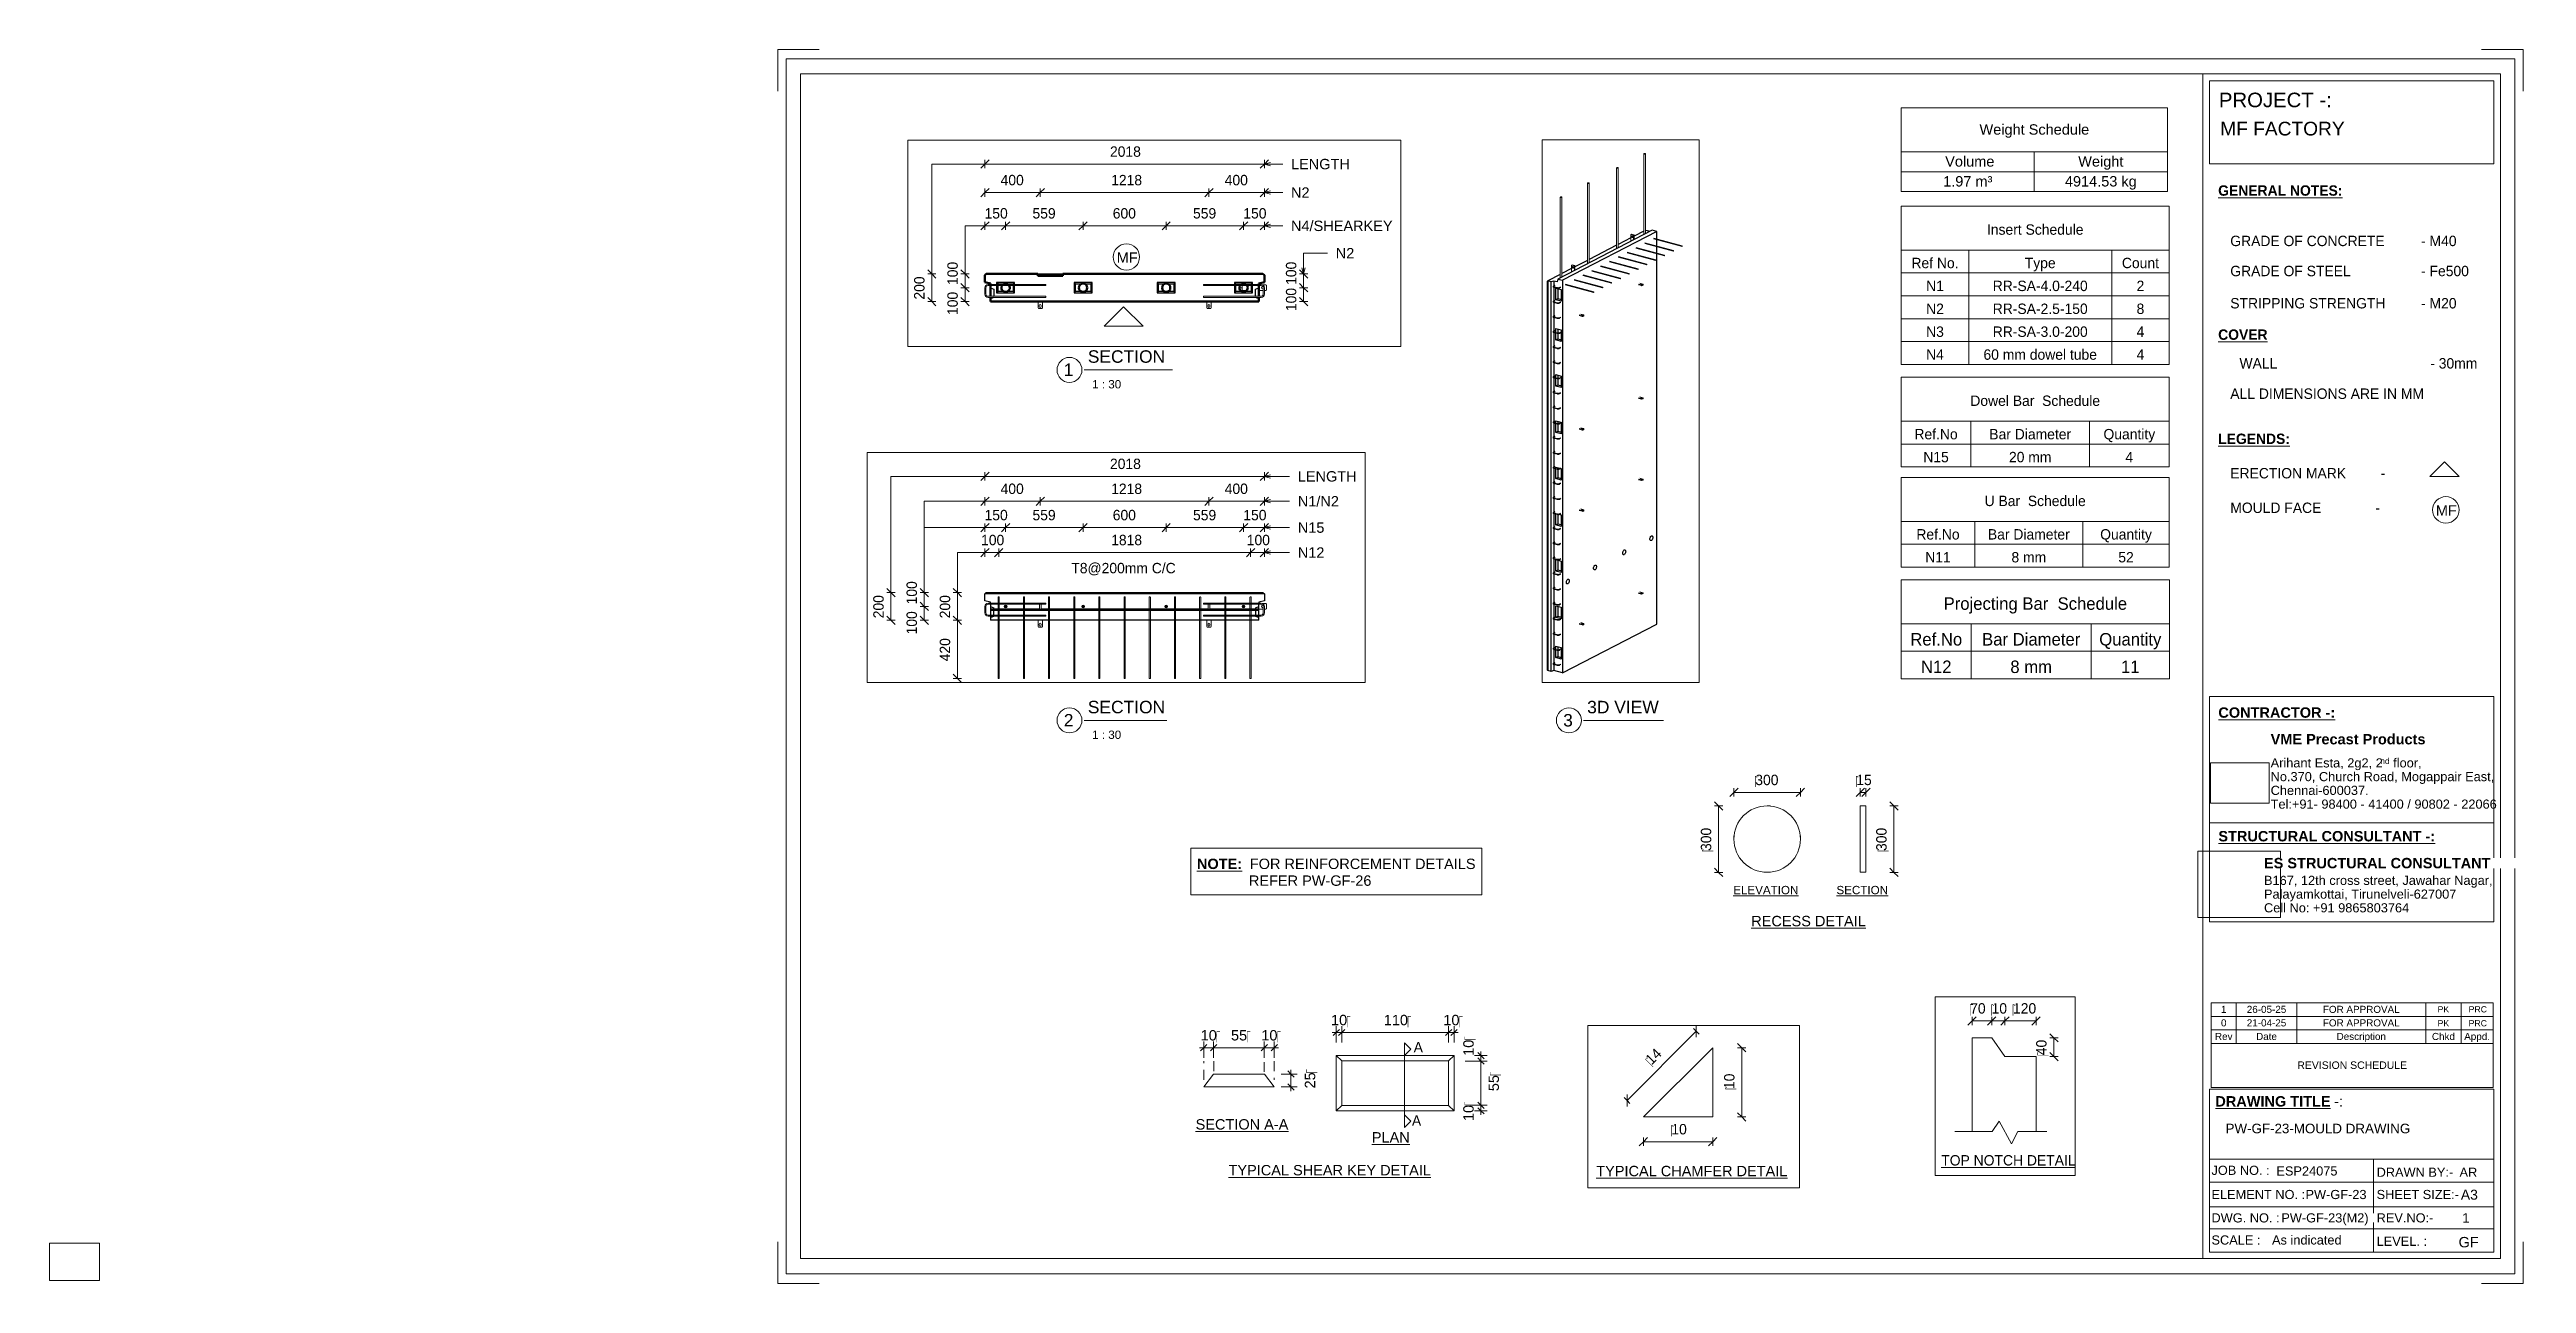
# Paper-space layout 'Layout1' of a CAD drawing. Header units: millimetres. Extents: x 0 to 596, y -1 to 296.
# The model-space entities are those that its viewports show. They can reach past a viewport. Long polylines and large blocks are cut down to what shows.
import ezdxf

# ---------------------------------------------------------------- set-up
doc = ezdxf.new("R2010")
doc.units = ezdxf.units.MM
doc.linetypes.add('Dash', pattern=[6.36, 3.18, -3.18])
doc.linetypes.add('Overhead', pattern=[3.97, 2.38, -1.59])
for name, color, linetype, lineweight in [('A-ANNO-DIMS', 211, 'Continuous', 9), ('A-ANNO-DIMS-1', 211, 'Continuous', 9), ('A-ANNO-DIMS-3', 211, 'Continuous', 9), ('A-ANNO-DIMS-30', 211, 'Continuous', 9), ('A-ANNO-DIMS-80', 211, 'Continuous', 9), ('A-DETL-MBND', 5, 'Continuous', 18), ('A-DETL-THIN', 151, 'Continuous', 18), ('A-FLOR-OVHD', 1, 'Overhead', 18), ('A-GENM', 13, 'Continuous', 18), ('A-WALL', 113, 'Continuous', 25), ('A-WALL-HDLN', 110, 'Dash', 25), ('G-ANNO-SCHD', 231, 'Continuous', 9), ('G-ANNO-TEXT', 231, 'Continuous', 9), ('G-ANNO-TTLB', 6, 'Continuous', 9), ('G-ANNO-TTLB-MEDM', 33, 'Continuous', 9), ('G-ANNO-TTLB-THIN', 151, 'Continuous', 9), ('S-RBAR', 171, 'Continuous', 18)]:
    doc.layers.add(name, color=color, linetype=linetype, lineweight=lineweight)
doc.layers.add('G-ANNO-NPLT', color=191, linetype='Continuous')
doc.styles.add('Arial_1', font='arial.ttf', dxfattribs={"height": 7.5})
doc.styles.add('Arial_10', font='arial.ttf', dxfattribs={"height": 2.3})
doc.styles.add('Arial_11', font='arial.ttf', dxfattribs={"height": 1.8})
doc.styles.add('Arial_12', font='arial.ttf', dxfattribs={"height": 1.7})
doc.styles.add('Arial_13', font='arial.ttf', dxfattribs={"height": 2})
doc.styles.add('Arial_14', font='arial.ttf', dxfattribs={"height": 3})
doc.styles.add('Arial_15', font='arial.ttf', dxfattribs={"height": 1.5})
doc.styles.add('Arial_2', font='arial.ttf', dxfattribs={"height": 75})
doc.styles.add('Arial_3', font='arial.ttf', dxfattribs={"height": 3.5})
doc.styles.add('Arial_4', font='arial.ttf', dxfattribs={"height": 2.2})
doc.styles.add('Arial_5', font='arial.ttf', dxfattribs={"height": 2.4})
doc.styles.add('Arial_6', font='arial.ttf', dxfattribs={"height": 2.5})
doc.styles.add('Arial_7', font='arial.ttf', dxfattribs={"height": 1.42976})
doc.styles.add('Arial_8', font='arial.ttf', dxfattribs={"height": 2.25})
doc.styles.add('Arial_9', font='arial.ttf', dxfattribs={"height": 3.3})
doc.styles.add('Arial_B', font='arialbd.ttf', dxfattribs={"height": 2.5})
doc.styles.add('Nirmala UI', font='Nirmala.ttf', dxfattribs={"height": 2.5})
doc.styles.add('Nirmala UI Semilight_1', font='NirmalaS.ttf', dxfattribs={"height": 7.5})
doc.styles.add('Nirmala UI Semilight_2', font='NirmalaS.ttf', dxfattribs={"height": 200})
doc.styles.add('Nirmala UI Semilight_3', font='NirmalaS.ttf', dxfattribs={"height": 200})
doc.styles.add('Nirmala UI Semilight_4', font='NirmalaS.ttf', dxfattribs={"height": 75})
doc.styles.add('Nirmala UI Semilight_5', font='NirmalaS.ttf', dxfattribs={"height": 2.5})
doc.styles.add('Nirmala UI Semilight_6', font='NirmalaS.ttf', dxfattribs={"height": 2.5})
doc.styles.add('Nirmala UI Semilight_B', font='', dxfattribs={"height": 2.5})
doc.styles.add('Nirmala UI_1', font='Nirmala.ttf', dxfattribs={"height": 3})
doc.styles.get('Nirmala UI Semilight_B').set_extended_font_data('Nirmala UI Semilight', bold=True)
doc.dimstyles.new('Arrow_Filled_-_2_5_NI_UI', dxfattribs={"dimscale": 304.8, "dimtxt": 7.85523, "dimasz": 0.019685, "dimexe": 0.009843, "dimexo": 0.0625, "dimgap": 0.009843, "dimtad": 1, "dimdec": 4, "dimzin": 0, "dimdsep": 46, "dimtxsty": 'Nirmala UI Semilight_1', "dimblk1": 'OBLIQUE', "dimblk2": 'OBLIQUE', "dimsah": 1, "dimcen": 0.09, "dimazin": 0, "dimtfac": 1, "dimtdec": 4, "dimtix": 1, "dimtmove": 0, "dimatfit": 3, "dimfxl": 0.009843, "dimfxlon": 1, "dimtvp": 1, "dimtolj": 1, "dimtzin": 0, "dimarcsym": 2})
doc.dimstyles.new('Arrow_Filled_-_2_5_NI_UI_1', dxfattribs={"dimscale": 304.8, "dimtxt": 209.472789, "dimasz": 0.524934, "dimexe": 0.262467, "dimexo": 0.0625, "dimgap": 0.262467, "dimtad": 1, "dimdec": 4, "dimzin": 0, "dimdsep": 46, "dimtxsty": 'Nirmala UI Semilight_2', "dimblk1": 'OBLIQUE', "dimblk2": 'OBLIQUE', "dimsah": 1, "dimcen": 0.09, "dimazin": 0, "dimtfac": 1, "dimtdec": 4, "dimtix": 1, "dimtmove": 2, "dimatfit": 3, "dimfxl": 0.262467, "dimfxlon": 1, "dimtvp": 1, "dimtolj": 1, "dimtzin": 0, "dimarcsym": 2})
doc.dimstyles.new('Arrow_Filled_-_2_5_NI_UI_2', dxfattribs={"dimscale": 304.8, "dimtxt": 209.472789, "dimasz": 0.524934, "dimexe": 0.262467, "dimexo": 0.0625, "dimgap": 0.262467, "dimtad": 1, "dimdec": 4, "dimzin": 0, "dimdsep": 46, "dimtxsty": 'Nirmala UI Semilight_2', "dimblk1": 'OBLIQUE', "dimblk2": 'OBLIQUE', "dimsah": 1, "dimcen": 0.09, "dimazin": 0, "dimtfac": 1, "dimtdec": 4, "dimtix": 1, "dimtmove": 0, "dimatfit": 3, "dimfxl": 0.262467, "dimfxlon": 1, "dimtvp": 1, "dimtolj": 1, "dimtzin": 0, "dimarcsym": 2})
doc.dimstyles.new('Arrow_Filled_-_2_5_NI_UI_3', dxfattribs={"dimscale": 304.8, "dimtxt": 78.552296, "dimasz": 0.19685, "dimexe": 0.098425, "dimexo": 0.0625, "dimgap": 0.098425, "dimtad": 1, "dimdec": 4, "dimzin": 0, "dimdsep": 46, "dimtxsty": 'Nirmala UI Semilight_4', "dimblk1": 'OBLIQUE', "dimblk2": 'OBLIQUE', "dimsah": 1, "dimcen": 0.09, "dimazin": 0, "dimtfac": 1, "dimtdec": 4, "dimtix": 1, "dimtmove": 0, "dimatfit": 3, "dimfxl": 0.098425, "dimfxlon": 1, "dimtvp": 1, "dimtolj": 1, "dimtzin": 0, "dimarcsym": 2})
doc.dimstyles.new('Arrow_Filled_-_2_5_NI_UI_4', dxfattribs={"dimscale": 304.8, "dimtxt": 78.552296, "dimasz": 0.19685, "dimexe": 0.098425, "dimexo": 0.0625, "dimgap": 0.098425, "dimtad": 1, "dimdec": 4, "dimzin": 0, "dimdsep": 46, "dimtxsty": 'Nirmala UI Semilight_4', "dimblk1": 'OBLIQUE', "dimblk2": 'OBLIQUE', "dimsah": 1, "dimcen": 0.09, "dimazin": 0, "dimtfac": 1, "dimtdec": 4, "dimtix": 1, "dimtmove": 2, "dimatfit": 3, "dimfxl": 0.098425, "dimfxlon": 1, "dimtvp": 1, "dimtolj": 1, "dimtzin": 0, "dimarcsym": 2})
doc.dimstyles.new('Arrow_Filled_-_2_5_NI_UI_5', dxfattribs={"dimscale": 304.8, "dimtxt": 2.61841, "dimasz": 0.006562, "dimexe": 0.003281, "dimexo": 0.0625, "dimgap": 0.003281, "dimtad": 1, "dimdec": 4, "dimzin": 0, "dimdsep": 46, "dimtxsty": 'Nirmala UI Semilight_6', "dimblk1": 'OBLIQUE', "dimblk2": 'OBLIQUE', "dimsah": 1, "dimcen": 0.09, "dimazin": 0, "dimtfac": 1, "dimtdec": 4, "dimtix": 1, "dimtmove": 0, "dimatfit": 3, "dimfxl": 0.003281, "dimfxlon": 1, "dimtvp": 1, "dimtolj": 1, "dimtzin": 0, "dimarcsym": 2})
doc.dimstyles.new('Diagonal_-_2_5mm_Arial', dxfattribs={"dimscale": 304.8, "dimtxt": 2.550648, "dimasz": 0.004921, "dimexe": 0.004921, "dimexo": 0.0625, "dimgap": 0.003281, "dimtad": 1, "dimdec": 4, "dimzin": 0, "dimdsep": 46, "dimtxsty": 'Arial_6', "dimblk1": 'OBLIQUE', "dimblk2": 'OBLIQUE', "dimsah": 1, "dimcen": 0.09, "dimdle": 0.003281, "dimazin": 0, "dimtfac": 1, "dimtdec": 4, "dimtix": 1, "dimtmove": 2, "dimatfit": 3, "dimfxl": 0.007874, "dimfxlon": 1, "dimtvp": 1, "dimtolj": 1, "dimtzin": 0, "dimarcsym": 2})
doc.dimstyles.new('Diagonal_-_2_5mm_Arial_1', dxfattribs={"dimscale": 304.8, "dimtxt": 2.550648, "dimasz": 0.004921, "dimexe": 0.004921, "dimexo": 0.0625, "dimgap": 0.003281, "dimtad": 1, "dimdec": 4, "dimzin": 0, "dimdsep": 46, "dimtxsty": 'Arial_6', "dimblk1": 'OBLIQUE', "dimblk2": 'OBLIQUE', "dimsah": 1, "dimcen": 0.09, "dimdle": 0.003281, "dimazin": 0, "dimtfac": 1, "dimtdec": 4, "dimtix": 1, "dimtmove": 0, "dimatfit": 3, "dimfxl": 0.007874, "dimfxlon": 1, "dimtvp": 1, "dimtolj": 1, "dimtzin": 0, "dimarcsym": 2})
picture_1 = doc.add_image_def('image1.jpg', size_in_pixel=(996, 686))
picture_2 = doc.add_image_def('image2.jpg', size_in_pixel=(1600, 1280))

psp = doc.layouts.get("Layout1")

msp = doc.modelspace()

# ---------------------------------------------------------------- texts
at = {"layer": 'G-ANNO-TEXT', "color": 7, "attachment_point": 1}
for s, insert, char_height, width, style in [('LENGTH', (8438.2215, 19012.12704), 75, 514.683375, 'Arial_2'), ('LENGTH', (4176.61111, 18965.88539), 75, 514.683375, 'Arial_2'), ('N1/N2', (8438.2215, 18832.12704), 75, 358.3543125, 'Arial_2'), ('N2', (4176.61111, 18759.95589), 75, 161.1391875, 'Arial_2'), ('N15', (8438.2215, 18642.12704), 75, 230.886, 'Arial_2'), ('N4/SHEARKEY', (4176.61111, 18519.95589), 75, 885.063, 'Arial_2'), ('N12', (8438.2215, 18462.12704), 75, 230.886, 'Arial_2'), ('N2', (4499.64453, 18322.50508), 75, 161.1391875, 'Arial_2'), ('MF', (2918.54463, 18290.86748), 75, 180.3796875, 'Arial_2'), ('\\LTYPICAL CHAMFER DETAIL', (-2062.78571, 3087.48198), 7.5, 166.9113375, 'Arial_1'), ('\\LTOP NOTCH DETAIL', (-1525.87508, 1307.16895), 200, 2975.864, 'Nirmala UI Semilight_3')]:
    msp.add_mtext(s, dxfattribs=dict(at, insert=insert, char_height=char_height, width=width, style=style))

# ---------------------------------------------------------------- blocks, each defined once
blk = doc.blocks.new('ES-Landscape-A3 - ES-Landscape-A3-502445-PW-GF-23-MOULD DRAWING')
at = {"layer": 'G-ANNO-TTLB'}
for p, q in [((175.24, 296.27), (185.24, 296.27)), ((175.24, 296.27), (175.24, 286.27)), ((595.24, 296.27), (585.24, 296.27)), ((595.24, 296.27), (595.24, 286.27)), ((519.77, 140.54), (588.2, 140.54)), ((519.77, 86.33), (519.77, 140.54)), ((588.2, 86.33), (588.2, 140.54)), ((519.77, 110.14), (588.2, 110.14)), ((519.77, 6.78), (519.77, 46.03)), ((588.2, 6.78), (588.2, 46.03)), ((559.23, 29.2), (559.23, 6.78)), ((175.24, -0.73), (175.24, 9.27)), ((595.24, -0.73), (595.24, 9.27)), ((175.24, -0.73), (185.24, -0.73)), ((595.24, -0.73), (585.24, -0.73))]:
    blk.add_line(p, q, dxfattribs=at)
at = {"layer": 'G-ANNO-TTLB-MEDM'}
for p, q in [((180.73, 290.44), (180.73, 5.31)), ((180.73, 290.44), (589.79, 290.44)), ((518.17, 290.44), (518.17, 5.31)), ((519.77, 268.77), (519.77, 288.77)), ((519.77, 288.77), (588.2, 288.77)), ((588.2, 288.77), (588.2, 268.77)), ((589.79, 290.44), (589.79, 5.31)), ((588.2, 268.77), (519.77, 268.77)), ((519.77, 86.33), (588.2, 86.33)), ((519.77, 6.78), (588.2, 6.78)), ((180.73, 5.31), (589.79, 5.31))]:
    blk.add_line(p, q, dxfattribs=at)
at = {"layer": 'G-ANNO-TTLB-THIN'}
for p, q in [((177.29, 294.03), (177.29, 1.56)), ((593.23, 294.03), (177.29, 294.03)), ((593.23, 1.56), (593.23, 294.03)), ((519.77, 46.03), (588.2, 46.03)), ((519.77, 29.2), (588.2, 29.2)), ((519.77, 23.64), (588.2, 23.64)), ((519.77, 17.68), (588.2, 17.68)), ((519.77, 12.43), (588.2, 12.43)), ((177.29, 1.56), (593.23, 1.56))]:
    blk.add_line(p, q, dxfattribs=at)
at = {"layer": 'G-ANNO-TTLB', "insert": (534.5, 131.53), "char_height": 2.5, "width": 45.135, "attachment_point": 1, "style": 'Arial_B', "bg_fill": 3, "box_fill_scale": 0, "bg_fill_color": 256, "bg_fill_true_color": 3254780160, "bg_fill_transparency": 256}
blk.add_mtext('VME Precast Products', dxfattribs=at)
at = {"layer": 'G-ANNO-TTLB', "attachment_point": 1}
for s, insert, char_height, width, style in [('Arihant Esta, 2g2, 2', (534.5, 125.68), 2.2, 31.9873, 'Arial_4'), ('nd', (560.89, 125.72), 1.43, 2.7257, 'Arial_7'), (' floor,', (563.14, 125.68), 2.2, 9.1392, 'Arial_4'), ('No.370, Church Road, Mogappair East,', (534.5, 122.37), 2.2, 63.4135, 'Arial_4'), ('Tel:+91- 98400 - 41400 / 90802 - 22066 ', (534.5, 115.75), 2.2, 65.2574, 'Arial_4'), ('Chennai-600037.', (534.5, 119.06), 2.2, 27.6582, 'Arial_4'), ('Cell No: +91 9865803764', (532.9, 90.79), 2.2, 41.0464, 'Arial_4'), ('Palayamkottai, Tirunelveli-627007', (532.9, 94.09), 2.2, 54.4346, 'Arial_4'), ('JOB NO. :', (520.26, 27.61), 2.2, 16.5949, 'Arial_4'), ('DRAWN BY:-', (560, 27.14), 2.2, 21.7257, 'Arial_4'), ('ELEMENT NO. :', (520.26, 21.79), 2.2, 26.5359, 'Arial_4'), ('SHEET SIZE:-', (560, 21.79), 2.2, 23.2489, 'Arial_4'), ('DWG. NO. :', (520.26, 16.16), 2.2, 19.481, 'Arial_4'), ('REV.NO:-', (560, 16.16), 2.2, 16.0338, 'Arial_4'), ('SCALE :', (520.26, 10.84), 2.2, 13.8692, 'Arial_4'), ('LEVEL. :', (560, 10.53), 2.2, 14.3502, 'Arial_4')]:
    blk.add_mtext(s, dxfattribs=dict(at, insert=insert, char_height=char_height, width=width, style=style))
at = {"layer": 'G-ANNO-TTLB'}
image = blk.add_image(picture_1, insert=(520, 114.84), size_in_units=(14.11, 9.72), dxfattribs=at)
image.dxf.flags = 7
image = blk.add_image(picture_2, insert=(516.95, 87.39), size_in_units=(19.92, 15.93), dxfattribs=at)
image.dxf.flags = 7
at = {"layer": 'G-ANNO-TTLB', "attachment_point": 1, "bg_fill": 3, "box_fill_scale": 0, "bg_fill_color": 256, "bg_fill_true_color": 3254780160, "bg_fill_transparency": 256}
for s, insert, char_height, width, style in [('PROJECT -:', (522.05, 285.89), 3.5, 33.3502, 'Arial_3'), ('\\LCONTRACTOR -:', (521.92, 137.94), 2.5, 33.9114, 'Arial_B'), ('\\LSTRUCTURAL CONSULTANT -:', (521.92, 108.18), 2.5, 62.8523, 'Arial_B'), ('ES STRUCTURAL CONSULTANT', (532.9, 101.7), 2.5, 65.6582, 'Arial_B'), ('\\LDRAWING TITLE', (521.19, 44.36), 2.5, 33.4304, 'Arial_B'), ('A3', (580.27, 21.84), 2.4, 4.9705, 'Arial_5')]:
    blk.add_mtext(s, dxfattribs=dict(at, insert=insert, char_height=char_height, width=width, style=style))
at = {"layer": 'G-ANNO-TTLB', "insert": (532.9, 97.4), "char_height": 2.2, "width": 65.1772, "attachment_point": 1, "style": 'Arial_4'}
blk.add_mtext('B167, 12th cross street, Jawahar Nagar,', dxfattribs=at)
at = {"layer": 'G-ANNO-TTLB', "insert": (548.78, 44.36), "char_height": 2.5, "width": 1.2025, "attachment_point": 1, "style": 'Arial_B', "bg_fill": 3, "box_fill_scale": 0, "bg_fill_color": 256, "bg_fill_true_color": 3254780160, "bg_fill_transparency": 256}
blk.add_mtext('\\fArial|b1|i0|c0|p34|; ', dxfattribs=at)
at = {"layer": 'G-ANNO-TTLB', "insert": (549.77, 44.36), "char_height": 2.5, "width": 2.6456, "attachment_point": 1, "style": 'Arial_6', "bg_fill": 3, "box_fill_scale": 0, "bg_fill_color": 256, "bg_fill_true_color": 3254780160, "bg_fill_transparency": 256}
blk.add_mtext('-:', dxfattribs=at)
blk = doc.blocks.new('DIMBLOCK39-PW-GF-23-MOULD DRAWING')
at = {"layer": 'A-ANNO-DIMS-1'}
for p, q in [((344.45, 54.13), (342.89, 54.13)), ((344.45, 55.13), (344.45, 52.82)), ((344.45, 54.13), (345.95, 54.13)), ((344.45, 52.82), (340.65, 52.82)), ((344.45, 52.82), (345.95, 52.82))]:
    blk.add_line(p, q, dxfattribs=at)
at = {"layer": 'A-ANNO-DIMS-1', "lineweight": 35}
for p, q in [((344.45, 54.13), (343.7, 54.88)), ((344.45, 54.13), (345.2, 53.38)), ((344.45, 52.82), (343.7, 53.57)), ((344.45, 52.82), (345.2, 52.07))]:
    blk.add_line(p, q, dxfattribs=at)
at = {"layer": 'A-ANNO-DIMS-1', "color": 0, "insert": (340.21, 54.06), "char_height": 2.5, "width": 4.6147, "attachment_point": 1, "rotation": 90, "line_spacing_factor": 0.941778, "style": 'Arial_6'}
blk.add_mtext('10\\fArial|b0|i0|c254|p34|;\u202a', dxfattribs=at)
blk = doc.blocks.new('_Oblique')
at = {"color": 0, "linetype": 'ByBlock', "lineweight": -2}
blk.add_line((-0.5, -0.5), (0.5, 0.5), dxfattribs=at)
blk = doc.blocks.new('DIMBLOCK40-PW-GF-23-MOULD DRAWING')
at = {"layer": 'A-ANNO-DIMS-1'}
for p, q in [((344.45, 52.82), (340.65, 52.82)), ((344.45, 52.82), (344.45, 42.15)), ((344.45, 52.82), (345.95, 52.82)), ((344.45, 42.15), (342.05, 42.15)), ((344.45, 42.15), (345.95, 42.15))]:
    blk.add_line(p, q, dxfattribs=at)
at = {"layer": 'A-ANNO-DIMS-1', "lineweight": 35}
for p, q in [((344.45, 52.82), (343.7, 53.57)), ((344.45, 52.82), (345.2, 52.07)), ((344.45, 42.15), (343.7, 42.9)), ((344.45, 42.15), (345.2, 41.4))]:
    blk.add_line(p, q, dxfattribs=at)
at = {"layer": 'A-ANNO-DIMS-1', "color": 0, "insert": (346.29, 45.56), "char_height": 2.5, "width": 4.6147, "attachment_point": 1, "rotation": 90, "line_spacing_factor": 0.941778, "style": 'Arial_6'}
blk.add_mtext('55\\fArial|b0|i0|c254|p34|;\u202a', dxfattribs=at)
blk = doc.blocks.new('DIMBLOCK41-PW-GF-23-MOULD DRAWING')
at = {"layer": 'A-ANNO-DIMS-1'}
for p, q in [((344.45, 42.15), (342.05, 42.15)), ((344.45, 42.15), (344.45, 39.83)), ((344.45, 42.15), (345.95, 42.15)), ((344.45, 40.83), (342.89, 40.83)), ((344.45, 40.83), (345.95, 40.83))]:
    blk.add_line(p, q, dxfattribs=at)
at = {"layer": 'A-ANNO-DIMS-1', "lineweight": 35}
for p, q in [((344.45, 42.15), (343.7, 42.9)), ((344.45, 42.15), (345.2, 41.4)), ((344.45, 40.83), (343.7, 41.58)), ((344.45, 40.83), (345.2, 40.08))]:
    blk.add_line(p, q, dxfattribs=at)
at = {"layer": 'A-ANNO-DIMS-1', "color": 0, "insert": (340.21, 38.36), "char_height": 2.5, "width": 4.6147, "attachment_point": 1, "rotation": 90, "line_spacing_factor": 0.941778, "style": 'Arial_6'}
blk.add_mtext('10\\fArial|b0|i0|c254|p34|;\u202a', dxfattribs=at)
blk = doc.blocks.new('DIMBLOCK42-PW-GF-23-MOULD DRAWING')
at = {"layer": 'A-ANNO-DIMS-1'}
for p, q in [((308.66, 59.68), (310.97, 59.68)), ((309.66, 59.68), (309.66, 61.18)), ((309.66, 59.68), (309.66, 57.28)), ((310.97, 59.68), (310.97, 61.18)), ((310.97, 59.68), (310.97, 57.28))]:
    blk.add_line(p, q, dxfattribs=at)
at = {"layer": 'A-ANNO-DIMS-1', "lineweight": 35}
for p, q in [((309.66, 59.68), (308.91, 58.93)), ((309.66, 59.68), (310.41, 60.43)), ((310.97, 59.68), (310.22, 58.93)), ((310.97, 59.68), (311.72, 60.43))]:
    blk.add_line(p, q, dxfattribs=at)
at = {"layer": 'A-ANNO-DIMS-1', "color": 0, "insert": (308.39, 63.93), "char_height": 2.5, "width": 4.6147, "attachment_point": 1, "line_spacing_factor": 0.941778, "style": 'Arial_6'}
blk.add_mtext('10\\fArial|b0|i0|c254|p34|;\u202a', dxfattribs=at)
blk = doc.blocks.new('DIMBLOCK43-PW-GF-23-MOULD DRAWING')
at = {"layer": 'A-ANNO-DIMS-1', "lineweight": 35}
for p, q in [((310.97, 59.68), (310.22, 58.93)), ((310.97, 59.68), (311.72, 60.43)), ((336.68, 59.68), (335.93, 58.93)), ((336.68, 59.68), (337.43, 60.43))]:
    blk.add_line(p, q, dxfattribs=at)
at = {"layer": 'A-ANNO-DIMS-1'}
for p, q in [((310.97, 59.68), (310.97, 61.18)), ((310.97, 59.68), (336.68, 59.68)), ((310.97, 59.68), (310.97, 57.28)), ((336.68, 59.68), (336.68, 61.18)), ((336.68, 59.68), (336.68, 57.28))]:
    blk.add_line(p, q, dxfattribs=at)
at = {"layer": 'A-ANNO-DIMS-1', "color": 0, "insert": (321.08, 63.93), "char_height": 2.5, "width": 6.5924, "attachment_point": 1, "line_spacing_factor": 0.941778, "style": 'Arial_6'}
blk.add_mtext('110\\fArial|b0|i0|c254|p34|;\u202a', dxfattribs=at)
blk = doc.blocks.new('DIMBLOCK44-PW-GF-23-MOULD DRAWING')
at = {"layer": 'A-ANNO-DIMS-1', "lineweight": 35}
for p, q in [((336.68, 59.68), (335.93, 58.93)), ((336.68, 59.68), (337.43, 60.43)), ((337.99, 59.68), (337.24, 58.93)), ((337.99, 59.68), (338.74, 60.43))]:
    blk.add_line(p, q, dxfattribs=at)
at = {"layer": 'A-ANNO-DIMS-1'}
for p, q in [((336.68, 59.68), (336.68, 61.18)), ((336.68, 59.68), (338.99, 59.68)), ((336.68, 59.68), (336.68, 57.28)), ((337.99, 59.68), (337.99, 61.18)), ((337.99, 59.68), (337.99, 57.28))]:
    blk.add_line(p, q, dxfattribs=at)
at = {"layer": 'A-ANNO-DIMS-1', "color": 0, "insert": (335.42, 63.93), "char_height": 2.5, "width": 4.6147, "attachment_point": 1, "line_spacing_factor": 0.941778, "style": 'Arial_6'}
blk.add_mtext('10\\fArial|b0|i0|c254|p34|;\u202a', dxfattribs=at)
blk = doc.blocks.new('DIMBLOCK45-PW-GF-23-MOULD DRAWING')
at = {"layer": 'A-ANNO-DIMS-1'}
for p, q in [((298.75, 49.68), (296.35, 49.68)), ((298.75, 50.68), (298.75, 45.58)), ((298.75, 49.68), (300.25, 49.68)), ((298.75, 46.58), (296.35, 46.58)), ((298.75, 46.58), (300.25, 46.58))]:
    blk.add_line(p, q, dxfattribs=at)
at = {"layer": 'A-ANNO-DIMS-1', "lineweight": 35}
for p, q in [((298.75, 49.68), (298, 50.43)), ((298.75, 49.68), (299.5, 48.93)), ((298.75, 46.58), (298, 47.33)), ((298.75, 46.58), (299.5, 45.83))]:
    blk.add_line(p, q, dxfattribs=at)
at = {"layer": 'A-ANNO-DIMS-1', "color": 0, "insert": (302.08, 46.21), "char_height": 2.5, "width": 4.6147, "attachment_point": 1, "rotation": 90, "line_spacing_factor": 0.941778, "style": 'Arial_6'}
blk.add_mtext('25\\fArial|b0|i0|c254|p34|;\u202a', dxfattribs=at)
blk = doc.blocks.new('DIMBLOCK46-PW-GF-23-MOULD DRAWING')
at = {"layer": 'A-ANNO-DIMS-1'}
for p, q in [((276.74, 56.02), (280.14, 56.02)), ((277.74, 56.02), (277.74, 57.52)), ((277.74, 56.02), (277.74, 53.62)), ((280.14, 56.02), (280.14, 57.52)), ((280.14, 56.02), (280.14, 53.62))]:
    blk.add_line(p, q, dxfattribs=at)
at = {"layer": 'A-ANNO-DIMS-1', "lineweight": 35}
for p, q in [((277.74, 56.02), (276.99, 55.27)), ((277.74, 56.02), (278.49, 56.77)), ((280.14, 56.02), (279.39, 55.27)), ((280.14, 56.02), (280.89, 56.77))]:
    blk.add_line(p, q, dxfattribs=at)
at = {"layer": 'A-ANNO-DIMS-1', "color": 0, "insert": (277.02, 60.26), "char_height": 2.5, "width": 4.6147, "attachment_point": 1, "line_spacing_factor": 0.941778, "style": 'Arial_6'}
blk.add_mtext('10\\fArial|b0|i0|c254|p34|;\u202a', dxfattribs=at)
blk = doc.blocks.new('DIMBLOCK47-PW-GF-23-MOULD DRAWING')
at = {"layer": 'A-ANNO-DIMS-1', "lineweight": 35}
for p, q in [((280.14, 56.02), (279.39, 55.27)), ((280.14, 56.02), (280.89, 56.77)), ((292.33, 56.02), (291.58, 55.27)), ((292.33, 56.02), (293.08, 56.77))]:
    blk.add_line(p, q, dxfattribs=at)
at = {"layer": 'A-ANNO-DIMS-1'}
for p, q in [((280.14, 56.02), (280.14, 57.52)), ((280.14, 56.02), (292.33, 56.02)), ((280.14, 56.02), (280.14, 53.62)), ((292.33, 56.02), (292.33, 57.52)), ((292.33, 56.02), (292.33, 53.62))]:
    blk.add_line(p, q, dxfattribs=at)
at = {"layer": 'A-ANNO-DIMS-1', "color": 0, "insert": (284.31, 60.26), "char_height": 2.5, "width": 4.6147, "attachment_point": 1, "line_spacing_factor": 0.941778, "style": 'Arial_6'}
blk.add_mtext('55\\fArial|b0|i0|c254|p34|;\u202a', dxfattribs=at)
blk = doc.blocks.new('DIMBLOCK48-PW-GF-23-MOULD DRAWING')
at = {"layer": 'A-ANNO-DIMS-1', "lineweight": 35}
for p, q in [((292.33, 56.02), (291.58, 55.27)), ((292.33, 56.02), (293.08, 56.77)), ((294.74, 56.02), (293.99, 55.27)), ((294.74, 56.02), (295.49, 56.77))]:
    blk.add_line(p, q, dxfattribs=at)
at = {"layer": 'A-ANNO-DIMS-1'}
for p, q in [((292.33, 56.02), (292.33, 57.52)), ((292.33, 56.02), (295.74, 56.02)), ((292.33, 56.02), (292.33, 53.62)), ((294.74, 56.02), (294.74, 57.52)), ((294.74, 56.02), (294.74, 53.62))]:
    blk.add_line(p, q, dxfattribs=at)
at = {"layer": 'A-ANNO-DIMS-1', "color": 0, "insert": (291.61, 60.26), "char_height": 2.5, "width": 4.6147, "attachment_point": 1, "line_spacing_factor": 0.941778, "style": 'Arial_6'}
blk.add_mtext('10\\fArial|b0|i0|c254|p34|;\u202a', dxfattribs=at)
blk = doc.blocks.new('DIMBLOCK49-PW-GF-23-MOULD DRAWING')
at = {"layer": 'A-ANNO-DIMS-1'}
for p, q in [((401.64, 114.23), (400.64, 115.23)), ((401.64, 114.23), (400.64, 114.23)), ((401.64, 98.23), (401.64, 114.23)), ((401.64, 114.23), (402.64, 113.23)), ((401.64, 114.23), (402.64, 114.23)), ((401.64, 98.23), (400.64, 99.23)), ((401.64, 98.23), (400.64, 98.23)), ((401.64, 98.23), (402.64, 97.23)), ((401.64, 98.23), (402.64, 98.23))]:
    blk.add_line(p, q, dxfattribs=at)
at = {"layer": 'A-ANNO-DIMS-1', "color": 0, "insert": (397.38, 103.37), "char_height": 2.5, "width": 6.8555, "attachment_point": 1, "rotation": 90, "line_spacing_factor": 1.142579, "style": 'Nirmala UI Semilight_6'}
blk.add_mtext('\u202a300', dxfattribs=at)
blk = doc.blocks.new('DIMBLOCK50-PW-GF-23-MOULD DRAWING')
at = {"layer": 'A-ANNO-DIMS-1'}
for p, q in [((405.34, 117.46), (404.34, 116.46)), ((405.34, 117.46), (406.34, 118.46)), ((405.34, 117.46), (405.34, 118.46)), ((405.34, 117.46), (421.34, 117.46)), ((405.34, 117.46), (405.34, 116.46)), ((421.34, 117.46), (420.34, 116.46)), ((421.34, 117.46), (422.34, 118.46)), ((421.34, 117.46), (421.34, 118.46)), ((421.34, 117.46), (421.34, 116.46))]:
    blk.add_line(p, q, dxfattribs=at)
at = {"layer": 'A-ANNO-DIMS-1', "color": 0, "insert": (410.48, 121.72), "char_height": 2.5, "width": 6.8555, "attachment_point": 1, "line_spacing_factor": 1.142579, "style": 'Nirmala UI Semilight_6'}
blk.add_mtext('\u202a300', dxfattribs=at)
blk = doc.blocks.new('DIMBLOCK51-PW-GF-23-MOULD DRAWING')
at = {"layer": 'A-ANNO-DIMS-1'}
for p, q in [((435.73, 117.46), (434.73, 116.46)), ((435.73, 117.46), (436.73, 118.46)), ((435.73, 117.46), (435.73, 118.46)), ((435.73, 117.46), (437.1, 117.46)), ((435.73, 117.46), (435.73, 116.46)), ((437.1, 117.46), (436.1, 116.46)), ((437.1, 117.46), (438.1, 118.46)), ((437.1, 117.46), (437.1, 118.46)), ((437.1, 117.46), (437.1, 116.46))]:
    blk.add_line(p, q, dxfattribs=at)
at = {"layer": 'A-ANNO-DIMS-1', "color": 0, "insert": (434.79, 121.72), "char_height": 2.5, "width": 3.8848, "attachment_point": 1, "line_spacing_factor": 1.142579, "style": 'Nirmala UI Semilight_6'}
blk.add_mtext('\u202a15', dxfattribs=at)
blk = doc.blocks.new('DIMBLOCK52-PW-GF-23-MOULD DRAWING')
at = {"layer": 'A-ANNO-DIMS-1'}
for p, q in [((443.84, 114.23), (442.84, 115.23)), ((443.84, 114.23), (442.84, 114.23)), ((443.84, 114.23), (443.84, 98.23)), ((443.84, 114.23), (444.84, 113.23)), ((443.84, 114.23), (444.84, 114.23)), ((443.84, 98.23), (442.84, 99.23)), ((443.84, 98.23), (442.84, 98.23)), ((443.84, 98.23), (444.84, 97.23)), ((443.84, 98.23), (444.84, 98.23))]:
    blk.add_line(p, q, dxfattribs=at)
at = {"layer": 'A-ANNO-DIMS-1', "color": 0, "insert": (439.58, 103.37), "char_height": 2.5, "width": 6.8555, "attachment_point": 1, "rotation": 90, "line_spacing_factor": 1.142579, "style": 'Nirmala UI Semilight_6'}
blk.add_mtext('\u202a300', dxfattribs=at)
blk = doc.blocks.new('Viewport - M_View Title-1040-PW-GF-23-MOULD DRAWING')
at = {"layer": 'G-ANNO-TTLB'}
for start, end in [(360, 180), (180, 0)]:
    blk.add_arc((-3.5, 0), 3, start, end, dxfattribs=at)
blk = doc.blocks.new('RR spread anchor face based - RR-SA-2_5-150-1726819-Elevation Top')
at = {"layer": 'A-GENM'}
for p, q in [((11260.8, 17935.43), (11260.8, 17890.43)), ((11290.8, 17890.43), (11290.8, 17935.43)), ((11268.8, 17900.93), (11268.8, 17906.93)), ((11282.8, 17906.93), (11282.8, 17900.93)), ((11260.8, 17890.43), (11263.3, 17885.43)), ((11288.3, 17885.43), (11290.8, 17890.43)), ((11263.3, 17885.43), (11288.3, 17885.43))]:
    blk.add_line(p, q, dxfattribs=at)
for centre, start, end in [((11275.8, 17906.93), 0, 180), ((11275.8, 17900.93), 180, 0)]:
    blk.add_arc(centre, 7, start, end, dxfattribs=at)
blk = doc.blocks.new('RR spread anchor face based - RR-SA-3_0-200-1726827-Elevation Top')
at = {"layer": 'A-GENM'}
for p, q in [((12733.8, 18051.43), (12733.8, 18035.43)), ((12733.8, 18051.43), (12733.8, 18035.47)), ((12903.8, 18055.43), (12882.83, 18055.43)), ((12908.8, 18052.93), (12903.8, 18055.43)), ((12908.8, 18017.93), (12908.8, 18052.93)), ((12882.5, 18044.43), (12882.89, 18044.43)), ((12713.91, 18035.43), (12733.8, 18035.43)), ((12733.8, 18035.43), (12733.8, 18015.43)), ((12733.8, 18035.4), (12733.8, 18015.43)), ((12885.8, 18026.43), (12882.5, 18026.43)), ((12903.8, 18015.43), (12908.8, 18017.93)), ((12733.8, 18015.43), (12721.99, 18015.43)), ((12733.8, 18015.43), (12765.61, 18015.43)), ((12853.8, 18015.43), (12885.8, 18015.43)), ((12893.8, 18015.43), (12903.8, 18015.43))]:
    blk.add_line(p, q, dxfattribs=at)
for centre, start, end in [((12882.5, 18035.43), 90, 270), ((12886.5, 18035.43), 324.80773, 43.77435)]:
    blk.add_arc(centre, 9, start, end, dxfattribs=at)
blk = doc.blocks.new('RR spread anchor face based - RR-SA-4_0-240-1726833-Elevation Top1')
at = {"layer": 'A-GENM'}
for p, q in [((11269.8, 18051.43), (11269.8, 18015.43)), ((11281.8, 18015.43), (11281.8, 18051.43)), ((11269.8, 18015.43), (11281.8, 18015.43))]:
    blk.add_line(p, q, dxfattribs=at)
blk = doc.blocks.new('RR spread anchor face based - RR-SA-2_5-150-1726819-Elevation Top1')
at = {"layer": 'A-GENM'}
for p, q in [((11260.8, 17935.43), (11260.8, 17890.43)), ((11290.8, 17890.43), (11290.8, 17935.43)), ((11268.8, 17900.93), (11268.8, 17906.93)), ((11282.8, 17906.93), (11282.8, 17900.93)), ((11260.8, 17890.43), (11263.3, 17885.43)), ((11288.3, 17885.43), (11290.8, 17890.43)), ((11263.3, 17885.43), (11288.3, 17885.43))]:
    blk.add_line(p, q, dxfattribs=at)
for centre, start, end in [((11275.8, 17906.93), 0, 180), ((11275.8, 17900.93), 180, 0)]:
    blk.add_arc(centre, 7, start, end, dxfattribs=at)
blk = doc.blocks.new('RR spread anchor face based - RR-SA-3_0-200-1726827-Elevation Top1')
at = {"layer": 'A-GENM'}
for p, q in [((12903.8, 18055.43), (12882.83, 18055.43)), ((12908.8, 18052.93), (12903.8, 18055.43)), ((12908.8, 18017.93), (12908.8, 18052.93)), ((12882.5, 18044.43), (12882.89, 18044.43)), ((12885.8, 18026.43), (12882.5, 18026.43)), ((12903.8, 18015.43), (12908.8, 18017.93)), ((12853.8, 18015.43), (12885.8, 18015.43)), ((12893.8, 18015.43), (12903.8, 18015.43))]:
    blk.add_line(p, q, dxfattribs=at)
for centre, start, end in [((12882.5, 18035.43), 90, 270), ((12886.5, 18035.43), 324.80773, 43.77435)]:
    blk.add_arc(centre, 9, start, end, dxfattribs=at)
blk = doc.blocks.new('Rebar Bar - Part 3166313199-431004-3D Ortho')
at = {"layer": 'S-RBAR'}
for p, q in [((-8254.61, 10610.93), (-8270.7, 10602.58)), ((-8267.02, 10595.48), (-8250.93, 10603.83))]:
    blk.add_line(p, q, dxfattribs=at)
blk = doc.blocks.new('Rebar Bar - Part 2227165887-431004-3D Ortho')
at = {"layer": 'S-RBAR'}
for points in [[(-8270.7, 10602.58, 0), (-8271.28, 10602.27, 0), (-8271.84, 10601.93, 0), (-8272.38, 10601.58, 0), (-8272.91, 10601.21, 0), (-8273.41, 10600.82, 0), (-8273.89, 10600.4, 0), (-8274.35, 10599.95, 0), (-8274.78, 10599.47, 0), (-8275.18, 10598.96, 0), (-8275.55, 10598.41, 0), (-8275.87, 10597.82, 0), (-8276.15, 10597.18, 0), (-8276.38, 10596.52, 0), (-8276.54, 10595.82, 0), (-8276.62, 10595.1, 0), (-8276.63, 10594.38, 0), (-8276.56, 10593.66, 0), (-8276.42, 10592.95, 0), (-8276.21, 10592.28, 0), (-8275.95, 10591.64, 0), (-8275.63, 10591.04, 0), (-8275.27, 10590.48, 0), (-8274.88, 10589.95, 0), (-8274.45, 10589.46, 0), (-8274, 10589.01, 0), (-8273.53, 10588.58, 0), (-8273.03, 10588.18, 0), (-8272.51, 10587.81, 0), (-8271.97, 10587.45, 0), (-8271.42, 10587.12, 0), (-8270.84, 10586.8, 0), (-8270.25, 10586.5, 0), (-8269.63, 10586.21, 0), (-8269, 10585.94, 0), (-8268.35, 10585.68, 0), (-8267.68, 10585.43, 0), (-8267, 10585.2, 0), (-8266.29, 10584.98, 0), (-8265.57, 10584.77, 0), (-8265.38, 10584.72, 0)], [(-8268.72, 10595.07, 0), (-8268.71, 10595.05, 0), (-8268.67, 10595.01, 0), (-8268.61, 10594.93, 0), (-8268.5, 10594.82, 0), (-8268.37, 10594.7, 0), (-8268.19, 10594.56, 0), (-8267.98, 10594.4, 0), (-8267.74, 10594.24, 0), (-8267.45, 10594.07, 0), (-8267.14, 10593.89, 0), (-8266.79, 10593.71, 0), (-8266.4, 10593.53, 0), (-8265.99, 10593.35, 0), (-8265.55, 10593.17, 0), (-8265.08, 10593, 0), (-8264.58, 10592.83, 0), (-8264.06, 10592.66, 0), (-8263.51, 10592.5, 0), (-8263.29, 10592.44, 0)], [(-8268.71, 10594.25, 0), (-8268.67, 10594.3, 0), (-8268.61, 10594.38, 0), (-8268.5, 10594.48, 0), (-8268.37, 10594.61, 0), (-8268.19, 10594.75, 0), (-8267.98, 10594.9, 0), (-8267.74, 10595.07, 0), (-8267.45, 10595.24, 0), (-8267.14, 10595.42, 0), (-8267.02, 10595.48, 0)]]:
    blk.add_polyline3d(points, dxfattribs=at)
blk = doc.blocks.new('Rebar Bar - Part 981547073-431004-3D Ortho')
at = {"layer": 'S-RBAR'}
for p, q in [((-8225.98, 10582.37), (-8263.29, 10592.44)), ((-8265.38, 10584.72), (-8228.07, 10574.65))]:
    blk.add_line(p, q, dxfattribs=at)
blk = doc.blocks.new('Rebar Bar - Part 2227165887-V1-3D Ortho')
at = {"layer": 'S-RBAR'}
for points in [[(-8200.95, 10583.76, 0), (-8201.31, 10583.58, 0), (-8201.7, 10583.4, 0), (-8202.13, 10583.22, 0), (-8202.58, 10583.04, 0), (-8203.06, 10582.87, 0), (-8203.57, 10582.7, 0), (-8204.1, 10582.54, 0), (-8204.65, 10582.38, 0), (-8205.23, 10582.23, 0), (-8205.83, 10582.09, 0), (-8206.45, 10581.95, 0), (-8207.08, 10581.83, 0), (-8207.73, 10581.71, 0), (-8208.4, 10581.6, 0), (-8209.08, 10581.51, 0), (-8209.77, 10581.42, 0), (-8210.47, 10581.34, 0), (-8211.19, 10581.27, 0), (-8211.91, 10581.22, 0), (-8212.64, 10581.17, 0), (-8213.37, 10581.14, 0), (-8214.11, 10581.11, 0), (-8214.85, 10581.1, 0), (-8215.59, 10581.1, 0), (-8216.33, 10581.11, 0), (-8217.06, 10581.13, 0), (-8217.8, 10581.16, 0), (-8218.53, 10581.2, 0), (-8219.25, 10581.26, 0), (-8219.97, 10581.32, 0), (-8220.67, 10581.39, 0), (-8221.37, 10581.48, 0), (-8222.05, 10581.57, 0), (-8222.72, 10581.68, 0), (-8223.38, 10581.79, 0), (-8224.02, 10581.91, 0), (-8224.64, 10582.05, 0), (-8225.25, 10582.19, 0), (-8225.83, 10582.33, 0), (-8225.98, 10582.37, 0)], [(-8197.26, 10576.65, 0), (-8197.86, 10576.36, 0), (-8198.48, 10576.07, 0), (-8199.12, 10575.8, 0), (-8199.77, 10575.55, 0), (-8200.44, 10575.31, 0), (-8201.13, 10575.08, 0), (-8201.84, 10574.86, 0), (-8202.56, 10574.66, 0), (-8203.3, 10574.47, 0), (-8204.05, 10574.29, 0), (-8204.82, 10574.12, 0), (-8205.6, 10573.97, 0), (-8206.39, 10573.82, 0), (-8207.2, 10573.69, 0), (-8208.01, 10573.58, 0), (-8208.83, 10573.47, 0), (-8209.66, 10573.38, 0), (-8210.5, 10573.3, 0), (-8211.35, 10573.24, 0), (-8212.2, 10573.18, 0), (-8213.05, 10573.14, 0), (-8213.91, 10573.12, 0), (-8214.77, 10573.1, 0), (-8215.63, 10573.1, 0), (-8216.49, 10573.11, 0), (-8217.34, 10573.13, 0), (-8218.2, 10573.17, 0), (-8219.05, 10573.22, 0), (-8219.9, 10573.28, 0), (-8220.74, 10573.36, 0), (-8221.57, 10573.45, 0), (-8222.4, 10573.55, 0), (-8223.21, 10573.66, 0), (-8224.02, 10573.78, 0), (-8224.82, 10573.92, 0), (-8225.6, 10574.07, 0), (-8226.37, 10574.24, 0), (-8227.13, 10574.41, 0), (-8227.87, 10574.6, 0), (-8228.07, 10574.65, 0)]]:
    blk.add_polyline3d(points, dxfattribs=at)
blk = doc.blocks.new('Rebar Bar - Part 3131074535-431004-3D Ortho')
at = {"layer": 'S-RBAR'}
for p, q in [((-8184.86, 10592.1), (-8200.95, 10583.76)), ((-8197.26, 10576.65), (-8181.17, 10585))]:
    blk.add_line(p, q, dxfattribs=at)
blk = doc.blocks.new('Rebar Bar - Part 3131074535-V2-3D Ortho')
at = {"layer": 'S-RBAR'}
for p, q in [((-8178.39, 10050.74), (-8200.95, 10039.04)), ((-8197.26, 10031.94), (-8178.39, 10041.73))]:
    blk.add_line(p, q, dxfattribs=at)
blk = doc.blocks.new('Rebar Bar - Part 3166313199-V3-3D Ortho')
at = {"layer": 'S-RBAR'}
for p, q in [((-8254.61, 7887.34), (-8270.7, 7878.99)), ((-8267.02, 7871.89), (-8251.3, 7880.04))]:
    blk.add_line(p, q, dxfattribs=at)
blk = doc.blocks.new('Rebar Bar - Part 3131074535-V4-3D Ortho')
at = {"layer": 'S-RBAR'}
for p, q in [((-8185.4, 7686.65), (-8200.95, 7678.59)), ((-8197.26, 7671.49), (-8181.17, 7679.84))]:
    blk.add_line(p, q, dxfattribs=at)
blk = doc.blocks.new('Rebar Bar - Part 3131074535-V5-3D Ortho')
at = {"layer": 'S-RBAR'}
for p, q in [((-8184.34, 7324.06), (-8200.95, 7315.44)), ((-8197.26, 7308.34), (-8181.17, 7316.69))]:
    blk.add_line(p, q, dxfattribs=at)
blk = doc.blocks.new('RR spread anchor face based - RR-SA-4_0-240-1726833-3D Ortho')
at = {"layer": 'A-GENM'}
for p, q in [((-8050.41, 10852.47), (-8052.43, 10848.38)), ((-8052.43, 10848.38), (-8052.43, 10772.08)), ((-8050.41, 10852.47), (-8043.39, 10856.11)), ((-8022.02, 10844.81), (-8050.41, 10852.47)), ((-8043.39, 10856.11), (-8015, 10848.45)), ((-8022.02, 10844.81), (-8015, 10848.45)), ((-8015, 10848.45), (-8012.97, 10843.27)), ((-8019.99, 10839.62), (-8022.02, 10844.81)), ((-8012.97, 10843.27), (-8019.99, 10839.62)), ((-8012.97, 10843.27), (-8012.97, 10792.56)), ((-8036.24, 10835.66), (-8036.49, 10833.57)), ((-8036.49, 10833.57), (-8036.49, 10829.86)), ((-8019.99, 10788.91), (-8019.99, 10839.62)), ((-8043.51, 10826.22), (-8043.51, 10829.93)), ((-8028.91, 10825.99), (-8028.91, 10822.28))]:
    blk.add_line(p, q, dxfattribs=at)
for points in [[(-8043.51, 10829.93, 0), (-8043.26, 10832.02, 0), (-8042.53, 10833.84, 0), (-8041.37, 10835.25, 0), (-8039.86, 10836.17, 0), (-8038.1, 10836.53, 0), (-8036.21, 10836.3, 0), (-8034.32, 10835.51, 0), (-8032.56, 10834.2, 0), (-8031.05, 10832.47, 0), (-8029.89, 10830.43, 0), (-8029.16, 10828.22, 0), (-8028.91, 10825.99, 0)], [(-8028.91, 10822.28, 0), (-8029.16, 10820.19, 0), (-8029.89, 10818.37, 0), (-8031.05, 10816.95, 0), (-8032.56, 10816.04, 0), (-8034.32, 10815.68, 0), (-8036.21, 10815.9, 0), (-8038.1, 10816.7, 0), (-8039.86, 10818.01, 0), (-8041.37, 10819.74, 0), (-8042.53, 10821.78, 0), (-8043.26, 10823.99, 0), (-8043.51, 10826.22, 0)], [(-8036.49, 10829.86, 0), (-8036.24, 10827.63, 0), (-8035.52, 10825.42, 0), (-8034.36, 10823.38, 0), (-8032.84, 10821.65, 0), (-8031.08, 10820.34, 0), (-8029.39, 10819.6, 0)], [(-8042.53, 10777.46, 0), (-8041.37, 10778.87, 0), (-8039.86, 10779.79, 0), (-8038.1, 10780.15, 0), (-8037.12, 10780.1, 0)]]:
    blk.add_polyline3d(points, dxfattribs=at)
blk = doc.blocks.new('RR spread anchor face based - RR-SA-2_5-150-1726819-3D Ortho')
at = {"layer": 'A-GENM'}
for p, q in [((-7906.32, 10255.02), (-7942.82, 10264.87)), ((-7960.37, 10255.76), (-7923.87, 10245.91)), ((-7924.38, 10256.2), (-7919.52, 10254.89)), ((-7918.35, 10245.57), (-7903.73, 10253.16)), ((-7903.73, 10253.16), (-7906.32, 10255.02)), ((-7903.73, 10253.16), (-7903.73, 10243.89)), ((-7923.87, 10236.64), (-7960.37, 10246.49)), ((-7927.71, 10250.64), (-7932.57, 10251.95)), ((-7923.87, 10245.91), (-7918.35, 10245.57)), ((-7923.87, 10236.64), (-7923.87, 10245.91)), ((-7918.35, 10245.57), (-7918.35, 10236.3)), ((-7918.35, 10236.3), (-7923.87, 10236.64)), ((-7903.73, 10243.89), (-7918.35, 10236.3))]:
    blk.add_line(p, q, dxfattribs=at)
for points in [[(-7932.57, 10251.95, 0), (-7933.9, 10252.42, 0), (-7934.86, 10253, 0), (-7935.39, 10253.66, 0), (-7935.44, 10254.34, 0), (-7935.02, 10255, 0), (-7934.16, 10255.61, 0), (-7932.9, 10256.1, 0), (-7931.35, 10256.46, 0), (-7929.6, 10256.66, 0), (-7927.77, 10256.68, 0), (-7925.99, 10256.52, 0), (-7924.38, 10256.2, 0)], [(-7919.52, 10254.89, 0), (-7918.19, 10254.42, 0), (-7917.23, 10253.84, 0), (-7916.7, 10253.18, 0), (-7916.65, 10252.5, 0), (-7917.07, 10251.83, 0), (-7917.93, 10251.23, 0), (-7919.19, 10250.73, 0), (-7920.74, 10250.37, 0), (-7922.49, 10250.18, 0), (-7924.32, 10250.16, 0), (-7926.1, 10250.31, 0), (-7927.71, 10250.64, 0)]]:
    blk.add_polyline3d(points, dxfattribs=at)
blk = doc.blocks.new('Rebar Bar - Part 1814174108-431004-3D Ortho')
at = {"layer": 'S-RBAR'}
for p, q in [((-7511, 12023.3), (-7511, 11053.03)), ((-7491, 11063.41), (-7491, 12023.3))]:
    blk.add_line(p, q, dxfattribs=at)
for points in [[(-7495.15, 12026.34, 0), (-7497.45, 12026.8, 0), (-7499.99, 12027.03, 0), (-7502.6, 12027, 0), (-7505.1, 12026.72, 0), (-7507.32, 12026.2, 0), (-7509.11, 12025.49, 0), (-7510.35, 12024.63, 0), (-7510.95, 12023.68, 0), (-7510.87, 12022.7, 0), (-7510.12, 12021.77, 0), (-7508.75, 12020.94, 0), (-7506.85, 12020.27, 0)], [(-7506.85, 12020.27, 0), (-7504.55, 12019.81, 0), (-7502.01, 12019.58, 0), (-7499.4, 12019.61, 0), (-7496.9, 12019.89, 0), (-7494.68, 12020.4, 0), (-7492.89, 12021.11, 0), (-7491.65, 12021.97, 0), (-7491.05, 12022.93, 0), (-7491.13, 12023.9, 0), (-7491.88, 12024.84, 0), (-7493.25, 12025.67, 0), (-7495.15, 12026.34, 0)]]:
    blk.add_polyline3d(points, dxfattribs=at)
blk = doc.blocks.new('Rebar Bar - Part 1026889929-431004-3D Ortho')
at = {"layer": 'S-RBAR'}
for p, q in [((-8188.94, 11671.52), (-8188.94, 10701.25)), ((-8168.94, 10711.63), (-8168.94, 11671.52))]:
    blk.add_line(p, q, dxfattribs=at)
for points in [[(-8173.09, 11674.55, 0), (-8175.38, 11675.01, 0), (-8177.93, 11675.24, 0), (-8180.53, 11675.21, 0), (-8183.03, 11674.93, 0), (-8185.26, 11674.42, 0), (-8187.05, 11673.7, 0), (-8188.28, 11672.84, 0), (-8188.88, 11671.89, 0), (-8188.81, 11670.92, 0), (-8188.06, 11669.98, 0), (-8186.68, 11669.15, 0), (-8184.78, 11668.48, 0)], [(-8184.78, 11668.48, 0), (-8182.49, 11668.02, 0), (-8179.95, 11667.79, 0), (-8177.34, 11667.82, 0), (-8174.84, 11668.1, 0), (-8172.61, 11668.62, 0), (-8170.82, 11669.33, 0), (-8169.59, 11670.19, 0), (-8168.99, 11671.14, 0), (-8169.06, 11672.11, 0), (-8169.81, 11673.05, 0), (-8171.19, 11673.88, 0), (-8173.09, 11674.55, 0)]]:
    blk.add_polyline3d(points, dxfattribs=at)
blk = doc.blocks.new('Rebar Bar - Part 1386382727-431004-3D Ortho')
at = {"layer": 'S-RBAR'}
for p, q in [((-7184.03, 12192.97), (-7184.03, 11222.71)), ((-7164.03, 11233.08), (-7164.03, 12192.97))]:
    blk.add_line(p, q, dxfattribs=at)
for points in [[(-7168.18, 12196.01, 0), (-7170.48, 12196.47, 0), (-7173.02, 12196.7, 0), (-7175.63, 12196.67, 0), (-7178.13, 12196.39, 0), (-7180.35, 12195.87, 0), (-7182.14, 12195.16, 0), (-7183.37, 12194.3, 0), (-7183.98, 12193.35, 0), (-7183.9, 12192.38, 0), (-7183.15, 12191.44, 0), (-7181.78, 12190.61, 0), (-7179.88, 12189.94, 0)], [(-7179.88, 12189.94, 0), (-7177.58, 12189.48, 0), (-7175.04, 12189.25, 0), (-7172.43, 12189.28, 0), (-7169.93, 12189.56, 0), (-7167.71, 12190.07, 0), (-7165.92, 12190.79, 0), (-7164.68, 12191.65, 0), (-7164.08, 12192.6, 0), (-7164.16, 12193.57, 0), (-7164.91, 12194.51, 0), (-7166.28, 12195.34, 0), (-7168.18, 12196.01, 0)]]:
    blk.add_polyline3d(points, dxfattribs=at)
blk = doc.blocks.new('Rebar Bar - Part 4226160731-431004-3D Ortho')
at = {"layer": 'S-RBAR'}
for p, q in [((-7785.38, 10531.87), (-8127.54, 10624.21)), ((-8129.62, 10616.49), (-7787.46, 10524.14))]:
    blk.add_line(p, q, dxfattribs=at)
for points in [[(-7784.08, 10529.22, 0), (-7784.16, 10530.14, 0), (-7784.39, 10530.91, 0), (-7784.76, 10531.49, 0), (-7785.25, 10531.83, 0), (-7785.81, 10531.9, 0), (-7786.42, 10531.72, 0), (-7787.02, 10531.27, 0), (-7787.59, 10530.61, 0), (-7788.07, 10529.77, 0), (-7788.44, 10528.81, 0), (-7788.68, 10527.79, 0), (-7788.76, 10526.79, 0)], [(-7788.76, 10526.79, 0), (-7788.68, 10525.87, 0), (-7788.44, 10525.1, 0), (-7788.07, 10524.52, 0), (-7787.59, 10524.19, 0), (-7787.02, 10524.11, 0), (-7786.42, 10524.3, 0), (-7785.81, 10524.74, 0), (-7785.25, 10525.4, 0), (-7784.76, 10526.24, 0), (-7784.39, 10527.2, 0), (-7784.16, 10528.22, 0), (-7784.08, 10529.22, 0)]]:
    blk.add_polyline3d(points, dxfattribs=at)
blk = doc.blocks.new('Rebar Bar - Part 4226160731-V6-3D Ortho')
at = {"layer": 'S-RBAR'}
for p, q in [((-7679.04, 10587.05), (-8021.2, 10679.39)), ((-8023.13, 10671.63), (-7681.12, 10579.33))]:
    blk.add_line(p, q, dxfattribs=at)
for points in [[(-7677.74, 10584.4, 0), (-7677.82, 10585.32, 0), (-7678.05, 10586.09, 0), (-7678.42, 10586.67, 0), (-7678.91, 10587.01, 0), (-7679.47, 10587.08, 0), (-7680.08, 10586.9, 0), (-7680.68, 10586.46, 0), (-7681.25, 10585.79, 0), (-7681.73, 10584.95, 0), (-7682.1, 10583.99, 0), (-7682.34, 10582.97, 0), (-7682.42, 10581.97, 0)], [(-7682.42, 10581.97, 0), (-7682.34, 10581.05, 0), (-7682.1, 10580.28, 0), (-7681.73, 10579.71, 0), (-7681.25, 10579.37, 0), (-7680.68, 10579.29, 0), (-7680.08, 10579.48, 0), (-7679.47, 10579.92, 0), (-7678.91, 10580.58, 0), (-7678.42, 10581.42, 0), (-7678.05, 10582.38, 0), (-7677.82, 10583.4, 0), (-7677.74, 10584.4, 0)]]:
    blk.add_polyline3d(points, dxfattribs=at)
blk = doc.blocks.new('Rebar Bar - Part 4226160731-V7-3D Ortho')
at = {"layer": 'S-RBAR'}
for p, q in [((-7147.33, 10862.95), (-7489.5, 10955.3)), ((-7491.71, 10947.61), (-7149.42, 10855.23))]:
    blk.add_line(p, q, dxfattribs=at)
for points in [[(-7146.04, 10860.31, 0), (-7146.12, 10861.23, 0), (-7146.35, 10862, 0), (-7146.72, 10862.57, 0), (-7147.21, 10862.91, 0), (-7147.77, 10862.99, 0), (-7148.38, 10862.8, 0), (-7148.98, 10862.36, 0), (-7149.55, 10861.7, 0), (-7150.03, 10860.86, 0), (-7150.4, 10859.9, 0), (-7150.64, 10858.88, 0), (-7150.72, 10857.88, 0)], [(-7150.72, 10857.88, 0), (-7150.64, 10856.96, 0), (-7150.4, 10856.19, 0), (-7150.03, 10855.61, 0), (-7149.55, 10855.27, 0), (-7148.98, 10855.2, 0), (-7148.38, 10855.38, 0), (-7147.77, 10855.82, 0), (-7147.21, 10856.49, 0), (-7146.72, 10857.33, 0), (-7146.35, 10858.29, 0), (-7146.12, 10859.31, 0), (-7146.04, 10860.31, 0)]]:
    blk.add_polyline3d(points, dxfattribs=at)
blk = doc.blocks.new('DIMBLOCK1-CHAMFER DETAIL')
at = {"layer": 'A-ANNO-DIMS-3'}
for p, q in [((-2028.71, 3104.91), (-2025.71, 3107.91)), ((-2028.71, 3104.91), (-2028.71, 3107.91)), ((-1978.71, 3104.91), (-1975.71, 3107.91)), ((-1978.71, 3104.91), (-1978.71, 3107.91)), ((-2028.71, 3104.91), (-2031.71, 3101.91)), ((-2028.71, 3104.91), (-1978.71, 3104.91)), ((-2028.71, 3104.91), (-2028.71, 3101.91)), ((-1978.71, 3104.91), (-1981.71, 3101.91)), ((-1978.71, 3104.91), (-1978.71, 3101.91))]:
    blk.add_line(p, q, dxfattribs=at)
at = {"layer": 'A-ANNO-DIMS-3', "color": 0, "insert": (-2008.56, 3117.69), "char_height": 7.5, "width": 11.6543, "attachment_point": 1, "line_spacing_factor": 1.142579, "style": 'Nirmala UI Semilight_1'}
blk.add_mtext('\u202a10', dxfattribs=at)
blk = doc.blocks.new('DIMBLOCK2-CHAMFER DETAIL')
at = {"layer": 'A-ANNO-DIMS-3'}
for p, q in [((-1957.7, 3172.79), (-1960.7, 3175.79)), ((-1957.7, 3172.79), (-1960.7, 3172.79)), ((-1957.7, 3172.79), (-1957.7, 3122.79)), ((-1957.7, 3172.79), (-1954.7, 3169.79)), ((-1957.7, 3172.79), (-1954.7, 3172.79)), ((-1957.7, 3122.79), (-1960.7, 3125.79)), ((-1957.7, 3122.79), (-1960.7, 3122.79)), ((-1957.7, 3122.79), (-1954.7, 3119.79)), ((-1957.7, 3122.79), (-1954.7, 3122.79))]:
    blk.add_line(p, q, dxfattribs=at)
at = {"layer": 'A-ANNO-DIMS-3', "color": 0, "insert": (-1970.49, 3142.94), "char_height": 7.5, "width": 11.6543, "attachment_point": 1, "rotation": 90, "line_spacing_factor": 1.142579, "style": 'Nirmala UI Semilight_1'}
blk.add_mtext('\u202a10', dxfattribs=at)
blk = doc.blocks.new('DIMBLOCK3-CHAMFER DETAIL')
at = {"layer": 'A-ANNO-DIMS-3'}
for p, q in [((-1990.57, 3184.65), (-1990.57, 3188.89)), ((-2040.57, 3134.65), (-1990.57, 3184.65)), ((-1990.57, 3184.65), (-1992.69, 3186.77)), ((-1990.57, 3184.65), (-1990.57, 3180.41)), ((-1990.57, 3184.65), (-1988.45, 3182.53)), ((-2040.57, 3134.65), (-2042.69, 3136.77)), ((-2040.57, 3134.65), (-2040.57, 3138.89)), ((-2040.57, 3134.65), (-2040.57, 3130.41)), ((-2040.57, 3134.65), (-2038.45, 3132.53))]:
    blk.add_line(p, q, dxfattribs=at)
at = {"layer": 'A-ANNO-DIMS-3', "color": 0, "insert": (-2028.09, 3165.21), "char_height": 7.5, "width": 11.8257, "attachment_point": 1, "rotation": 45, "line_spacing_factor": 1.142579, "style": 'Nirmala UI Semilight_1'}
blk.add_mtext('\u202a14', dxfattribs=at)
blk = doc.blocks.new('DIMBLOCK4-TOP NOTCH DETAIL')
at = {"layer": 'A-ANNO-DIMS-80'}
for p, q in [((-933.98, 3891.8), (-853.98, 3971.8)), ((-933.98, 3891.8), (-933.98, 3971.8)), ((-553.98, 3891.8), (-473.98, 3971.8)), ((-553.98, 3891.8), (-553.98, 3971.8)), ((-933.98, 3891.8), (-1013.98, 3811.8)), ((-933.98, 3891.8), (-553.98, 3891.8)), ((-933.98, 3891.8), (-933.98, 3811.8)), ((-553.98, 3891.8), (-633.98, 3811.8)), ((-553.98, 3891.8), (-553.98, 3811.8))]:
    blk.add_line(p, q, dxfattribs=at)
at = {"layer": 'A-ANNO-DIMS-80', "color": 0, "insert": (-969.16, 4232.74), "char_height": 200, "width": 356.4846, "attachment_point": 1, "line_spacing_factor": 1.142579, "style": 'Nirmala UI Semilight_2'}
blk.add_mtext('\u202a70', dxfattribs=at)
blk = doc.blocks.new('DIMBLOCK5-TOP NOTCH DETAIL')
at = {"layer": 'A-ANNO-DIMS-80'}
for p, q in [((-553.98, 3891.8), (-473.98, 3971.8)), ((-553.98, 3891.8), (-553.98, 3971.8)), ((-301.6, 3891.8), (-221.6, 3971.8)), ((-301.6, 3891.8), (-301.6, 3971.8)), ((-553.98, 3891.8), (-633.98, 3811.8)), ((-553.98, 3891.8), (-301.6, 3891.8)), ((-553.98, 3891.8), (-553.98, 3811.8)), ((-301.6, 3891.8), (-381.6, 3811.8)), ((-301.6, 3891.8), (-301.6, 3811.8))]:
    blk.add_line(p, q, dxfattribs=at)
at = {"layer": 'A-ANNO-DIMS-80', "color": 0, "insert": (-557.28, 4232.74), "char_height": 200, "width": 310.7814, "attachment_point": 1, "line_spacing_factor": 1.142579, "style": 'Nirmala UI Semilight_2'}
blk.add_mtext('\u202a10', dxfattribs=at)
blk = doc.blocks.new('DIMBLOCK6-TOP NOTCH DETAIL')
at = {"layer": 'A-ANNO-DIMS-80'}
for p, q in [((-301.6, 3891.8), (-221.6, 3971.8)), ((-301.6, 3891.8), (-301.6, 3971.8)), ((298.4, 3891.8), (378.4, 3971.8)), ((298.4, 3891.8), (298.4, 3971.8)), ((-301.6, 3891.8), (-381.6, 3811.8)), ((-301.6, 3891.8), (298.4, 3891.8)), ((-301.6, 3891.8), (-301.6, 3811.8)), ((298.4, 3891.8), (218.4, 3811.8)), ((298.4, 3891.8), (298.4, 3811.8))]:
    blk.add_line(p, q, dxfattribs=at)
at = {"layer": 'A-ANNO-DIMS-80', "color": 0, "insert": (-145.05, 4232.74), "char_height": 200, "width": 493.5941, "attachment_point": 1, "line_spacing_factor": 1.142579, "style": 'Nirmala UI Semilight_2'}
blk.add_mtext('\u202a120', dxfattribs=at)
blk = doc.blocks.new('DIMBLOCK7-TOP NOTCH DETAIL')
at = {"layer": 'A-ANNO-DIMS-80'}
for p, q in [((642.05, 3565.46), (562.05, 3645.46)), ((642.05, 3565.46), (562.05, 3565.46)), ((642.05, 3205.03), (642.05, 3565.46)), ((642.05, 3565.46), (722.05, 3485.46)), ((642.05, 3565.46), (722.05, 3565.46)), ((642.05, 3205.03), (562.05, 3285.03)), ((642.05, 3205.03), (562.05, 3205.03)), ((642.05, 3205.03), (722.05, 3125.03)), ((642.05, 3205.03), (722.05, 3205.03))]:
    blk.add_line(p, q, dxfattribs=at)
at = {"layer": 'A-ANNO-DIMS-80', "color": 0, "insert": (301.12, 3231), "char_height": 200, "width": 370.1955, "attachment_point": 1, "rotation": 90, "line_spacing_factor": 1.142579, "style": 'Nirmala UI Semilight_2'}
blk.add_mtext('\u202a40', dxfattribs=at)
blk = doc.blocks.new('DIMBLOCK8-Elevation Top')
at = {"layer": 'A-ANNO-DIMS-30'}
for p, q in [((1966.44, 18928.3), (1996.44, 18958.3)), ((1966.44, 18928.3), (1966.44, 18958.3)), ((3984.44, 18928.3), (4014.44, 18958.3)), ((3984.44, 18928.3), (3984.44, 18958.3)), ((1966.44, 18928.3), (1936.44, 18898.3)), ((1966.44, 18928.3), (3984.44, 18928.3)), ((1966.44, 18928.3), (1966.44, 18898.3)), ((3984.44, 18928.3), (3954.44, 18898.3)), ((3984.44, 18928.3), (3984.44, 18898.3))]:
    blk.add_line(p, q, dxfattribs=at)
at = {"layer": 'A-ANNO-DIMS-30', "color": 0, "insert": (2869.76, 19056.15), "char_height": 75, "width": 253.6525, "attachment_point": 1, "line_spacing_factor": 1.142579, "style": 'Nirmala UI Semilight_4'}
blk.add_mtext('2018', dxfattribs=at)
blk = doc.blocks.new('DIMBLOCK9-Elevation Top')
at = {"layer": 'A-ANNO-DIMS-30'}
for p, q in [((1966.44, 18482.37), (1996.44, 18512.37)), ((1966.44, 18482.37), (1966.44, 18512.37)), ((2116.44, 18482.37), (2146.44, 18512.37)), ((2116.44, 18482.37), (2116.44, 18512.37)), ((1966.44, 18482.37), (1936.44, 18452.37)), ((1966.44, 18482.37), (2116.44, 18482.37)), ((1966.44, 18482.37), (1966.44, 18452.37)), ((2116.44, 18482.37), (2086.44, 18452.37)), ((2116.44, 18482.37), (2116.44, 18452.37))]:
    blk.add_line(p, q, dxfattribs=at)
at = {"layer": 'A-ANNO-DIMS-30', "color": 0, "insert": (1964.32, 18610.22), "char_height": 75, "width": 185.0978, "attachment_point": 1, "line_spacing_factor": 1.142579, "style": 'Nirmala UI Semilight_4'}
blk.add_mtext('150', dxfattribs=at)
blk = doc.blocks.new('DIMBLOCK10-Elevation Top')
at = {"layer": 'A-ANNO-DIMS-30'}
for p, q in [((2116.44, 18482.37), (2146.44, 18512.37)), ((2116.44, 18482.37), (2116.44, 18512.37)), ((2675.44, 18482.37), (2705.44, 18512.37)), ((2675.44, 18482.37), (2675.44, 18512.37)), ((2116.44, 18482.37), (2086.44, 18452.37)), ((2116.44, 18482.37), (2675.44, 18482.37)), ((2116.44, 18482.37), (2116.44, 18452.37)), ((2675.44, 18482.37), (2645.44, 18452.37)), ((2675.44, 18482.37), (2675.44, 18452.37))]:
    blk.add_line(p, q, dxfattribs=at)
at = {"layer": 'A-ANNO-DIMS-30', "color": 0, "insert": (2310.25, 18610.22), "char_height": 75, "width": 205.6642, "attachment_point": 1, "line_spacing_factor": 1.142579, "style": 'Nirmala UI Semilight_4'}
blk.add_mtext('559', dxfattribs=at)
blk = doc.blocks.new('DIMBLOCK11-Elevation Top')
at = {"layer": 'A-ANNO-DIMS-30'}
for p, q in [((2675.44, 18482.37), (2705.44, 18512.37)), ((2675.44, 18482.37), (2675.44, 18512.37)), ((3275.44, 18482.37), (3305.44, 18512.37)), ((3275.44, 18482.37), (3275.44, 18512.37)), ((2675.44, 18482.37), (2645.44, 18452.37)), ((2675.44, 18482.37), (3275.44, 18482.37)), ((2675.44, 18482.37), (2675.44, 18452.37)), ((3275.44, 18482.37), (3245.44, 18452.37)), ((3275.44, 18482.37), (3275.44, 18452.37))]:
    blk.add_line(p, q, dxfattribs=at)
at = {"layer": 'A-ANNO-DIMS-30', "color": 0, "insert": (2889.75, 18610.22), "char_height": 75, "width": 205.6642, "attachment_point": 1, "line_spacing_factor": 1.142579, "style": 'Nirmala UI Semilight_4'}
blk.add_mtext('600', dxfattribs=at)
blk = doc.blocks.new('DIMBLOCK12-Elevation Top')
at = {"layer": 'A-ANNO-DIMS-30'}
for p, q in [((3275.44, 18482.37), (3305.44, 18512.37)), ((3275.44, 18482.37), (3275.44, 18512.37)), ((3834.44, 18482.37), (3864.44, 18512.37)), ((3834.44, 18482.37), (3834.44, 18512.37)), ((3275.44, 18482.37), (3245.44, 18452.37)), ((3275.44, 18482.37), (3834.44, 18482.37)), ((3275.44, 18482.37), (3275.44, 18452.37)), ((3834.44, 18482.37), (3804.44, 18452.37)), ((3834.44, 18482.37), (3834.44, 18452.37))]:
    blk.add_line(p, q, dxfattribs=at)
at = {"layer": 'A-ANNO-DIMS-30', "color": 0, "insert": (3469.25, 18610.22), "char_height": 75, "width": 205.6642, "attachment_point": 1, "line_spacing_factor": 1.142579, "style": 'Nirmala UI Semilight_4'}
blk.add_mtext('559', dxfattribs=at)
blk = doc.blocks.new('DIMBLOCK13-Elevation Top')
at = {"layer": 'A-ANNO-DIMS-30'}
for p, q in [((3834.44, 18482.37), (3864.44, 18512.37)), ((3834.44, 18482.37), (3834.44, 18512.37)), ((3984.44, 18482.37), (4014.44, 18512.37)), ((3984.44, 18482.37), (3984.44, 18512.37)), ((3834.44, 18482.37), (3804.44, 18452.37)), ((3834.44, 18482.37), (3984.44, 18482.37)), ((3834.44, 18482.37), (3834.44, 18452.37)), ((3984.44, 18482.37), (3954.44, 18452.37)), ((3984.44, 18482.37), (3984.44, 18452.37))]:
    blk.add_line(p, q, dxfattribs=at)
at = {"layer": 'A-ANNO-DIMS-30', "color": 0, "insert": (3832.32, 18610.22), "char_height": 75, "width": 185.0978, "attachment_point": 1, "line_spacing_factor": 1.142579, "style": 'Nirmala UI Semilight_4'}
blk.add_mtext('150', dxfattribs=at)
blk = doc.blocks.new('DIMBLOCK14-Elevation Top')
at = {"layer": 'A-ANNO-DIMS-30'}
for p, q in [((1966.44, 18722.37), (1996.44, 18752.37)), ((1966.44, 18722.37), (1966.44, 18752.37)), ((2366.44, 18722.37), (2396.44, 18752.37)), ((2366.44, 18722.37), (2366.44, 18752.37)), ((1966.44, 18722.37), (1936.44, 18692.37)), ((1966.44, 18722.37), (2366.44, 18722.37)), ((1966.44, 18722.37), (1966.44, 18692.37)), ((2366.44, 18722.37), (2336.44, 18692.37)), ((2366.44, 18722.37), (2366.44, 18692.37))]:
    blk.add_line(p, q, dxfattribs=at)
at = {"layer": 'A-ANNO-DIMS-30', "color": 0, "insert": (2080.04, 18850.22), "char_height": 75, "width": 207.3781, "attachment_point": 1, "line_spacing_factor": 1.142579, "style": 'Nirmala UI Semilight_4'}
blk.add_mtext('400', dxfattribs=at)
blk = doc.blocks.new('DIMBLOCK15-Elevation Top')
at = {"layer": 'A-ANNO-DIMS-30'}
for p, q in [((2366.44, 18722.37), (2396.44, 18752.37)), ((2366.44, 18722.37), (2366.44, 18752.37)), ((3584.44, 18722.37), (3614.44, 18752.37)), ((3584.44, 18722.37), (3584.44, 18752.37)), ((2366.44, 18722.37), (2336.44, 18692.37)), ((2366.44, 18722.37), (3584.44, 18722.37)), ((2366.44, 18722.37), (2366.44, 18692.37)), ((3584.44, 18722.37), (3554.44, 18692.37)), ((3584.44, 18722.37), (3584.44, 18692.37))]:
    blk.add_line(p, q, dxfattribs=at)
at = {"layer": 'A-ANNO-DIMS-30', "color": 0, "insert": (2878.33, 18850.22), "char_height": 75, "width": 233.0861, "attachment_point": 1, "line_spacing_factor": 1.142579, "style": 'Nirmala UI Semilight_4'}
blk.add_mtext('1218', dxfattribs=at)
blk = doc.blocks.new('DIMBLOCK16-Elevation Top')
at = {"layer": 'A-ANNO-DIMS-30'}
for p, q in [((3584.44, 18722.37), (3614.44, 18752.37)), ((3584.44, 18722.37), (3584.44, 18752.37)), ((3984.44, 18722.37), (4014.44, 18752.37)), ((3984.44, 18722.37), (3984.44, 18752.37)), ((3584.44, 18722.37), (3554.44, 18692.37)), ((3584.44, 18722.37), (3984.44, 18722.37)), ((3584.44, 18722.37), (3584.44, 18692.37)), ((3984.44, 18722.37), (3954.44, 18692.37)), ((3984.44, 18722.37), (3984.44, 18692.37))]:
    blk.add_line(p, q, dxfattribs=at)
at = {"layer": 'A-ANNO-DIMS-30', "color": 0, "insert": (3698.04, 18850.22), "char_height": 75, "width": 207.3781, "attachment_point": 1, "line_spacing_factor": 1.142579, "style": 'Nirmala UI Semilight_4'}
blk.add_mtext('400', dxfattribs=at)
blk = doc.blocks.new('DIMBLOCK17-Elevation Top')
at = {"layer": 'A-ANNO-DIMS-30'}
for p, q in [((1583.56, 18135.43), (1553.56, 18165.43)), ((1583.56, 18135.43), (1553.56, 18135.43)), ((1583.56, 17935.43), (1583.56, 18135.43)), ((1583.56, 18135.43), (1613.56, 18105.43)), ((1583.56, 18135.43), (1613.56, 18135.43)), ((1583.56, 17935.43), (1553.56, 17965.43)), ((1583.56, 17935.43), (1553.56, 17935.43)), ((1583.56, 17935.43), (1613.56, 17905.43)), ((1583.56, 17935.43), (1613.56, 17935.43))]:
    blk.add_line(p, q, dxfattribs=at)
at = {"layer": 'A-ANNO-DIMS-30', "color": 0, "insert": (1455.71, 17949.74), "char_height": 75, "width": 205.6642, "attachment_point": 1, "rotation": 90, "line_spacing_factor": 1.142579, "style": 'Nirmala UI Semilight_4'}
blk.add_mtext('200', dxfattribs=at)
blk = doc.blocks.new('DIMBLOCK18-Elevation Top')
at = {"layer": 'A-ANNO-DIMS-30'}
for p, q in [((1823.56, 18035.43), (1793.56, 18065.43)), ((1823.56, 18035.43), (1793.56, 18035.43)), ((1823.56, 17935.43), (1823.56, 18035.43)), ((1823.56, 18035.43), (1853.56, 18005.43)), ((1823.56, 18035.43), (1853.56, 18035.43)), ((1823.56, 17935.43), (1793.56, 17965.43)), ((1823.56, 17935.43), (1793.56, 17935.43)), ((1823.56, 17935.43), (1853.56, 17905.43)), ((1823.56, 17935.43), (1853.56, 17935.43))]:
    blk.add_line(p, q, dxfattribs=at)
at = {"layer": 'A-ANNO-DIMS-30', "color": 0, "insert": (1695.71, 17838.51), "char_height": 75, "width": 185.0978, "attachment_point": 1, "rotation": 90, "line_spacing_factor": 1.142579, "style": 'Nirmala UI Semilight_4'}
blk.add_mtext('100', dxfattribs=at)
blk = doc.blocks.new('DIMBLOCK19-Elevation Top')
at = {"layer": 'A-ANNO-DIMS-30'}
for p, q in [((1823.56, 18135.43), (1793.56, 18165.43)), ((1823.56, 18135.43), (1793.56, 18135.43)), ((1823.56, 18035.43), (1823.56, 18135.43)), ((1823.56, 18135.43), (1853.56, 18105.43)), ((1823.56, 18135.43), (1853.56, 18135.43)), ((1823.56, 18035.43), (1793.56, 18065.43)), ((1823.56, 18035.43), (1793.56, 18035.43)), ((1823.56, 18035.43), (1853.56, 18005.43)), ((1823.56, 18035.43), (1853.56, 18035.43))]:
    blk.add_line(p, q, dxfattribs=at)
at = {"layer": 'A-ANNO-DIMS-30', "color": 0, "insert": (1695.71, 18055.15), "char_height": 75, "width": 185.0978, "attachment_point": 1, "rotation": 90, "line_spacing_factor": 1.142579, "style": 'Nirmala UI Semilight_4'}
blk.add_mtext('100', dxfattribs=at)
blk = doc.blocks.new('DIMBLOCK20-Elevation Top')
at = {"layer": 'A-ANNO-DIMS-30'}
for p, q in [((4267.79, 18035.43), (4237.79, 18065.43)), ((4267.79, 18035.43), (4237.79, 18035.43)), ((4267.79, 17935.43), (4267.79, 18035.43)), ((4267.79, 18035.43), (4297.79, 18005.43)), ((4267.79, 18035.43), (4297.79, 18035.43)), ((4267.79, 17935.43), (4237.79, 17965.43)), ((4267.79, 17935.43), (4237.79, 17935.43)), ((4267.79, 17935.43), (4297.79, 17905.43)), ((4267.79, 17935.43), (4297.79, 17935.43))]:
    blk.add_line(p, q, dxfattribs=at)
at = {"layer": 'A-ANNO-DIMS-30', "color": 0, "insert": (4139.94, 17866.58), "char_height": 75, "width": 185.0978, "attachment_point": 1, "rotation": 90, "line_spacing_factor": 1.142579, "style": 'Nirmala UI Semilight_4'}
blk.add_mtext('100', dxfattribs=at)
blk = doc.blocks.new('DIMBLOCK21-Elevation Top')
at = {"layer": 'A-ANNO-DIMS-30'}
for p, q in [((4267.79, 18135.43), (4237.79, 18165.43)), ((4267.79, 18135.43), (4237.79, 18135.43)), ((4267.79, 18035.43), (4267.79, 18135.43)), ((4267.79, 18135.43), (4297.79, 18105.43)), ((4267.79, 18135.43), (4297.79, 18135.43)), ((4267.79, 18035.43), (4237.79, 18065.43)), ((4267.79, 18035.43), (4237.79, 18035.43)), ((4267.79, 18035.43), (4297.79, 18005.43)), ((4267.79, 18035.43), (4297.79, 18035.43))]:
    blk.add_line(p, q, dxfattribs=at)
at = {"layer": 'A-ANNO-DIMS-30', "color": 0, "insert": (4139.94, 18056.18), "char_height": 75, "width": 185.0978, "attachment_point": 1, "rotation": 90, "line_spacing_factor": 1.142579, "style": 'Nirmala UI Semilight_4'}
blk.add_mtext('100', dxfattribs=at)
blk = doc.blocks.new('DIMBLOCK22-Elevation Top1')
at = {"layer": 'A-ANNO-DIMS-30'}
for p, q in [((6179.09, 18974.7), (6209.09, 19004.7)), ((6179.09, 18974.7), (6179.09, 19004.7)), ((8197.09, 18974.7), (8227.09, 19004.7)), ((8197.09, 18974.7), (8197.09, 19004.7)), ((6179.09, 18974.7), (6149.09, 18944.7)), ((6179.09, 18974.7), (8197.09, 18974.7)), ((6179.09, 18974.7), (6179.09, 18944.7)), ((8197.09, 18974.7), (8167.09, 18944.7)), ((8197.09, 18974.7), (8197.09, 18944.7))]:
    blk.add_line(p, q, dxfattribs=at)
at = {"layer": 'A-ANNO-DIMS-30', "color": 0, "insert": (7082.41, 19102.55), "char_height": 75, "width": 253.6525, "attachment_point": 1, "line_spacing_factor": 1.142579, "style": 'Nirmala UI Semilight_4'}
blk.add_mtext('2018', dxfattribs=at)
blk = doc.blocks.new('DIMBLOCK23-Elevation Top1')
at = {"layer": 'A-ANNO-DIMS-30'}
for p, q in [((6179.09, 18794.7), (6209.09, 18824.7)), ((6179.09, 18794.7), (6179.09, 18824.7)), ((6579.09, 18794.7), (6609.09, 18824.7)), ((6579.09, 18794.7), (6579.09, 18824.7)), ((6179.09, 18794.7), (6149.09, 18764.7)), ((6179.09, 18794.7), (6579.09, 18794.7)), ((6179.09, 18794.7), (6179.09, 18764.7)), ((6579.09, 18794.7), (6549.09, 18764.7)), ((6579.09, 18794.7), (6579.09, 18764.7))]:
    blk.add_line(p, q, dxfattribs=at)
at = {"layer": 'A-ANNO-DIMS-30', "color": 0, "insert": (6292.69, 18922.55), "char_height": 75, "width": 207.3781, "attachment_point": 1, "line_spacing_factor": 1.142579, "style": 'Nirmala UI Semilight_4'}
blk.add_mtext('400', dxfattribs=at)
blk = doc.blocks.new('DIMBLOCK24-Elevation Top1')
at = {"layer": 'A-ANNO-DIMS-30'}
for p, q in [((6579.09, 18794.7), (6609.09, 18824.7)), ((6579.09, 18794.7), (6579.09, 18824.7)), ((7797.09, 18794.7), (7827.09, 18824.7)), ((7797.09, 18794.7), (7797.09, 18824.7)), ((6579.09, 18794.7), (6549.09, 18764.7)), ((6579.09, 18794.7), (7797.09, 18794.7)), ((6579.09, 18794.7), (6579.09, 18764.7)), ((7797.09, 18794.7), (7767.09, 18764.7)), ((7797.09, 18794.7), (7797.09, 18764.7))]:
    blk.add_line(p, q, dxfattribs=at)
at = {"layer": 'A-ANNO-DIMS-30', "color": 0, "insert": (7090.98, 18922.55), "char_height": 75, "width": 233.0861, "attachment_point": 1, "line_spacing_factor": 1.142579, "style": 'Nirmala UI Semilight_4'}
blk.add_mtext('1218', dxfattribs=at)
blk = doc.blocks.new('DIMBLOCK25-Elevation Top1')
at = {"layer": 'A-ANNO-DIMS-30'}
for p, q in [((7797.09, 18794.7), (7827.09, 18824.7)), ((7797.09, 18794.7), (7797.09, 18824.7)), ((8197.09, 18794.7), (8227.09, 18824.7)), ((8197.09, 18794.7), (8197.09, 18824.7)), ((7797.09, 18794.7), (7767.09, 18764.7)), ((7797.09, 18794.7), (8197.09, 18794.7)), ((7797.09, 18794.7), (7797.09, 18764.7)), ((8197.09, 18794.7), (8167.09, 18764.7)), ((8197.09, 18794.7), (8197.09, 18764.7))]:
    blk.add_line(p, q, dxfattribs=at)
at = {"layer": 'A-ANNO-DIMS-30', "color": 0, "insert": (7910.69, 18922.55), "char_height": 75, "width": 207.3781, "attachment_point": 1, "line_spacing_factor": 1.142579, "style": 'Nirmala UI Semilight_4'}
blk.add_mtext('400', dxfattribs=at)
blk = doc.blocks.new('DIMBLOCK26-Elevation Top1')
at = {"layer": 'A-ANNO-DIMS-30'}
for p, q in [((6179.09, 18604.7), (6209.09, 18634.7)), ((6179.09, 18604.7), (6179.09, 18634.7)), ((6329.09, 18604.7), (6359.09, 18634.7)), ((6329.09, 18604.7), (6329.09, 18634.7)), ((6179.09, 18604.7), (6149.09, 18574.7)), ((6179.09, 18604.7), (6329.09, 18604.7)), ((6179.09, 18604.7), (6179.09, 18574.7)), ((6329.09, 18604.7), (6299.09, 18574.7)), ((6329.09, 18604.7), (6329.09, 18574.7))]:
    blk.add_line(p, q, dxfattribs=at)
at = {"layer": 'A-ANNO-DIMS-30', "color": 0, "insert": (6176.97, 18732.55), "char_height": 75, "width": 185.0978, "attachment_point": 1, "line_spacing_factor": 1.142579, "style": 'Nirmala UI Semilight_4'}
blk.add_mtext('150', dxfattribs=at)
blk = doc.blocks.new('DIMBLOCK27-Elevation Top1')
at = {"layer": 'A-ANNO-DIMS-30'}
for p, q in [((6329.09, 18604.7), (6359.09, 18634.7)), ((6329.09, 18604.7), (6329.09, 18634.7)), ((6888.09, 18604.7), (6918.09, 18634.7)), ((6888.09, 18604.7), (6888.09, 18634.7)), ((6329.09, 18604.7), (6299.09, 18574.7)), ((6329.09, 18604.7), (6888.09, 18604.7)), ((6329.09, 18604.7), (6329.09, 18574.7)), ((6888.09, 18604.7), (6858.09, 18574.7)), ((6888.09, 18604.7), (6888.09, 18574.7))]:
    blk.add_line(p, q, dxfattribs=at)
at = {"layer": 'A-ANNO-DIMS-30', "color": 0, "insert": (6522.9, 18732.55), "char_height": 75, "width": 205.6642, "attachment_point": 1, "line_spacing_factor": 1.142579, "style": 'Nirmala UI Semilight_4'}
blk.add_mtext('559', dxfattribs=at)
blk = doc.blocks.new('DIMBLOCK28-Elevation Top1')
at = {"layer": 'A-ANNO-DIMS-30'}
for p, q in [((6888.09, 18604.7), (6918.09, 18634.7)), ((6888.09, 18604.7), (6888.09, 18634.7)), ((7488.09, 18604.7), (7518.09, 18634.7)), ((7488.09, 18604.7), (7488.09, 18634.7)), ((6888.09, 18604.7), (6858.09, 18574.7)), ((6888.09, 18604.7), (7488.09, 18604.7)), ((6888.09, 18604.7), (6888.09, 18574.7)), ((7488.09, 18604.7), (7458.09, 18574.7)), ((7488.09, 18604.7), (7488.09, 18574.7))]:
    blk.add_line(p, q, dxfattribs=at)
at = {"layer": 'A-ANNO-DIMS-30', "color": 0, "insert": (7102.4, 18732.55), "char_height": 75, "width": 205.6642, "attachment_point": 1, "line_spacing_factor": 1.142579, "style": 'Nirmala UI Semilight_4'}
blk.add_mtext('600', dxfattribs=at)
blk = doc.blocks.new('DIMBLOCK29-Elevation Top1')
at = {"layer": 'A-ANNO-DIMS-30'}
for p, q in [((7488.09, 18604.7), (7518.09, 18634.7)), ((7488.09, 18604.7), (7488.09, 18634.7)), ((8047.09, 18604.7), (8077.09, 18634.7)), ((8047.09, 18604.7), (8047.09, 18634.7)), ((7488.09, 18604.7), (7458.09, 18574.7)), ((7488.09, 18604.7), (8047.09, 18604.7)), ((7488.09, 18604.7), (7488.09, 18574.7)), ((8047.09, 18604.7), (8017.09, 18574.7)), ((8047.09, 18604.7), (8047.09, 18574.7))]:
    blk.add_line(p, q, dxfattribs=at)
at = {"layer": 'A-ANNO-DIMS-30', "color": 0, "insert": (7681.9, 18732.55), "char_height": 75, "width": 205.6642, "attachment_point": 1, "line_spacing_factor": 1.142579, "style": 'Nirmala UI Semilight_4'}
blk.add_mtext('559', dxfattribs=at)
blk = doc.blocks.new('DIMBLOCK30-Elevation Top1')
at = {"layer": 'A-ANNO-DIMS-30'}
for p, q in [((8047.09, 18604.7), (8077.09, 18634.7)), ((8047.09, 18604.7), (8047.09, 18634.7)), ((8197.09, 18604.7), (8227.09, 18634.7)), ((8197.09, 18604.7), (8197.09, 18634.7)), ((8047.09, 18604.7), (8017.09, 18574.7)), ((8047.09, 18604.7), (8197.09, 18604.7)), ((8047.09, 18604.7), (8047.09, 18574.7)), ((8197.09, 18604.7), (8167.09, 18574.7)), ((8197.09, 18604.7), (8197.09, 18574.7))]:
    blk.add_line(p, q, dxfattribs=at)
at = {"layer": 'A-ANNO-DIMS-30', "color": 0, "insert": (8044.97, 18732.55), "char_height": 75, "width": 185.0978, "attachment_point": 1, "line_spacing_factor": 1.142579, "style": 'Nirmala UI Semilight_4'}
blk.add_mtext('150', dxfattribs=at)
blk = doc.blocks.new('DIMBLOCK31-Elevation Top1')
at = {"layer": 'A-ANNO-DIMS-30'}
for p, q in [((5501.36, 18135.43), (5471.36, 18165.43)), ((5501.36, 18135.43), (5471.36, 18135.43)), ((5501.36, 17935.43), (5501.36, 18135.43)), ((5501.36, 18135.43), (5531.36, 18105.43)), ((5501.36, 18135.43), (5531.36, 18135.43)), ((5501.36, 17935.43), (5471.36, 17965.43)), ((5501.36, 17935.43), (5471.36, 17935.43)), ((5501.36, 17935.43), (5531.36, 17905.43)), ((5501.36, 17935.43), (5531.36, 17935.43))]:
    blk.add_line(p, q, dxfattribs=at)
at = {"layer": 'A-ANNO-DIMS-30', "color": 0, "insert": (5373.51, 17949.74), "char_height": 75, "width": 205.6642, "attachment_point": 1, "rotation": 90, "line_spacing_factor": 1.142579, "style": 'Nirmala UI Semilight_4'}
blk.add_mtext('200', dxfattribs=at)
blk = doc.blocks.new('DIMBLOCK32-Elevation Top1')
at = {"layer": 'A-ANNO-DIMS-30'}
for p, q in [((5741.36, 18035.43), (5711.36, 18065.43)), ((5741.36, 18035.43), (5711.36, 18035.43)), ((5741.36, 17935.43), (5741.36, 18035.43)), ((5741.36, 18035.43), (5771.36, 18005.43)), ((5741.36, 18035.43), (5771.36, 18035.43)), ((5741.36, 17935.43), (5711.36, 17965.43)), ((5741.36, 17935.43), (5711.36, 17935.43)), ((5741.36, 17935.43), (5771.36, 17905.43)), ((5741.36, 17935.43), (5771.36, 17935.43))]:
    blk.add_line(p, q, dxfattribs=at)
at = {"layer": 'A-ANNO-DIMS-30', "color": 0, "insert": (5613.51, 17833.26), "char_height": 75, "width": 185.0978, "attachment_point": 1, "rotation": 90, "line_spacing_factor": 1.142579, "style": 'Nirmala UI Semilight_4'}
blk.add_mtext('100', dxfattribs=at)
blk = doc.blocks.new('DIMBLOCK33-Elevation Top1')
at = {"layer": 'A-ANNO-DIMS-30'}
for p, q in [((5741.36, 18135.43), (5711.36, 18165.43)), ((5741.36, 18135.43), (5711.36, 18135.43)), ((5741.36, 18035.43), (5741.36, 18135.43)), ((5741.36, 18135.43), (5771.36, 18105.43)), ((5741.36, 18135.43), (5771.36, 18135.43)), ((5741.36, 18035.43), (5711.36, 18065.43)), ((5741.36, 18035.43), (5711.36, 18035.43)), ((5741.36, 18035.43), (5771.36, 18005.43)), ((5741.36, 18035.43), (5771.36, 18035.43))]:
    blk.add_line(p, q, dxfattribs=at)
at = {"layer": 'A-ANNO-DIMS-30', "color": 0, "insert": (5613.51, 18050.03), "char_height": 75, "width": 185.0978, "attachment_point": 1, "rotation": 90, "line_spacing_factor": 1.142579, "style": 'Nirmala UI Semilight_4'}
blk.add_mtext('100', dxfattribs=at)
blk = doc.blocks.new('DIMBLOCK34-Elevation Top1')
at = {"layer": 'A-ANNO-DIMS-30'}
for p, q in [((6179.09, 18424.7), (6209.09, 18454.7)), ((6179.09, 18424.7), (6179.09, 18454.7)), ((6279.09, 18424.7), (6309.09, 18454.7)), ((6279.09, 18424.7), (6279.09, 18454.7)), ((6179.09, 18424.7), (6149.09, 18394.7)), ((6179.09, 18424.7), (6279.09, 18424.7)), ((6179.09, 18424.7), (6179.09, 18394.7)), ((6279.09, 18424.7), (6249.09, 18394.7)), ((6279.09, 18424.7), (6279.09, 18394.7))]:
    blk.add_line(p, q, dxfattribs=at)
at = {"layer": 'A-ANNO-DIMS-30', "color": 0, "insert": (6151.97, 18552.55), "char_height": 75, "width": 185.0978, "attachment_point": 1, "line_spacing_factor": 1.142579, "style": 'Nirmala UI Semilight_4'}
blk.add_mtext('100', dxfattribs=at)
blk = doc.blocks.new('DIMBLOCK35-Elevation Top1')
at = {"layer": 'A-ANNO-DIMS-30'}
for p, q in [((6279.09, 18424.7), (6309.09, 18454.7)), ((6279.09, 18424.7), (6279.09, 18454.7)), ((8097.09, 18424.7), (8127.09, 18454.7)), ((8097.09, 18424.7), (8097.09, 18454.7)), ((6279.09, 18424.7), (6249.09, 18394.7)), ((6279.09, 18424.7), (8097.09, 18424.7)), ((6279.09, 18424.7), (6279.09, 18394.7)), ((8097.09, 18424.7), (8067.09, 18394.7)), ((8097.09, 18424.7), (8097.09, 18394.7))]:
    blk.add_line(p, q, dxfattribs=at)
at = {"layer": 'A-ANNO-DIMS-30', "color": 0, "char_height": 75, "attachment_point": 1, "line_spacing_factor": 1.142579, "style": 'Nirmala UI Semilight_4'}
for s, insert, width in [('1818', (7090.98, 18552.55), 233.0861), ('T8@200mm C/C', (6803.19, 18349.72), 923.775)]:
    blk.add_mtext(s, dxfattribs=dict(at, insert=insert, width=width))
blk = doc.blocks.new('DIMBLOCK36-Elevation Top1')
at = {"layer": 'A-ANNO-DIMS-30'}
for p, q in [((8097.09, 18424.7), (8127.09, 18454.7)), ((8097.09, 18424.7), (8097.09, 18454.7)), ((8197.09, 18424.7), (8227.09, 18454.7)), ((8197.09, 18424.7), (8197.09, 18454.7)), ((8097.09, 18424.7), (8067.09, 18394.7)), ((8097.09, 18424.7), (8197.09, 18424.7)), ((8097.09, 18424.7), (8097.09, 18394.7)), ((8197.09, 18424.7), (8167.09, 18394.7)), ((8197.09, 18424.7), (8197.09, 18394.7))]:
    blk.add_line(p, q, dxfattribs=at)
at = {"layer": 'A-ANNO-DIMS-30', "color": 0, "insert": (8069.97, 18552.55), "char_height": 75, "width": 185.0978, "attachment_point": 1, "line_spacing_factor": 1.142579, "style": 'Nirmala UI Semilight_4'}
blk.add_mtext('100', dxfattribs=at)
blk = doc.blocks.new('DIMBLOCK37-Elevation Top1')
at = {"layer": 'A-ANNO-DIMS-30'}
for p, q in [((5981.36, 17935.43), (5951.36, 17965.43)), ((5981.36, 17935.43), (5951.36, 17935.43)), ((5981.36, 17515.43), (5981.36, 17935.43)), ((5981.36, 17935.43), (6011.36, 17905.43)), ((5981.36, 17935.43), (6011.36, 17935.43)), ((5981.36, 17515.43), (5951.36, 17545.43)), ((5981.36, 17515.43), (5951.36, 17515.43)), ((5981.36, 17515.43), (6011.36, 17485.43)), ((5981.36, 17515.43), (6011.36, 17515.43))]:
    blk.add_line(p, q, dxfattribs=at)
at = {"layer": 'A-ANNO-DIMS-30', "color": 0, "insert": (5853.51, 17639.02), "char_height": 75, "width": 207.3781, "attachment_point": 1, "rotation": 90, "line_spacing_factor": 1.142579, "style": 'Nirmala UI Semilight_4'}
blk.add_mtext('420', dxfattribs=at)
blk = doc.blocks.new('DIMBLOCK38-Elevation Top1')
at = {"layer": 'A-ANNO-DIMS-30'}
for p, q in [((5981.36, 18135.43), (5951.36, 18165.43)), ((5981.36, 18135.43), (5951.36, 18135.43)), ((5981.36, 17935.43), (5981.36, 18135.43)), ((5981.36, 18135.43), (6011.36, 18105.43)), ((5981.36, 18135.43), (6011.36, 18135.43)), ((5981.36, 17935.43), (5951.36, 17965.43)), ((5981.36, 17935.43), (5951.36, 17935.43)), ((5981.36, 17935.43), (6011.36, 17905.43)), ((5981.36, 17935.43), (6011.36, 17935.43))]:
    blk.add_line(p, q, dxfattribs=at)
at = {"layer": 'A-ANNO-DIMS-30', "color": 0, "insert": (5853.51, 17949.74), "char_height": 75, "width": 205.6642, "attachment_point": 1, "rotation": 90, "line_spacing_factor": 1.142579, "style": 'Nirmala UI Semilight_4'}
blk.add_mtext('200', dxfattribs=at)

# ---------------------------------------------------------------- dimensions: what is measured, and where the dimension line sits
at = {"layer": 'A-ANNO-DIMS'}
for base, p1, p2, override, picture, middle in [((8197.09424, 18974.69514), (6179.09424, 18944.69514), (8197.09424, 18944.69514), {"dimpost": '<>', "dimfxl": 2018}, 'DIMBLOCK22-Elevation Top1', (7188.09424, 19043.65957)), ((3984.4444, 18928.29905), (1966.4444, 18898.29905), (3984.4444, 18898.29905), {"dimpost": '<>', "dimfxl": 2018}, 'DIMBLOCK8-Elevation Top', (2975.4444, 18997.26349)), ((6579.09424, 18794.69514), (6179.09424, 18764.69514), (6579.09424, 18764.69514), {"dimpost": '<>', "dimfxl": 400}, 'DIMBLOCK23-Elevation Top1', (6379.09424, 18863.45037)), ((7797.09424, 18794.69514), (6579.09424, 18764.69514), (7797.09424, 18764.69514), {"dimpost": '<>', "dimfxl": 1218}, 'DIMBLOCK24-Elevation Top1', (7188.09424, 18863.63342)), ((8197.09424, 18794.69514), (7797.09424, 18764.69514), (8197.09424, 18764.69514), {"dimpost": '<>', "dimfxl": 400}, 'DIMBLOCK25-Elevation Top1', (7997.09424, 18863.45037)), ((2366.4444, 18722.36955), (1966.4444, 18692.36955), (2366.4444, 18692.36955), {"dimpost": '<>', "dimfxl": 400}, 'DIMBLOCK14-Elevation Top', (2166.4444, 18791.12478)), ((3584.4444, 18722.36955), (2366.4444, 18692.36955), (3584.4444, 18692.36955), {"dimpost": '<>', "dimfxl": 1218}, 'DIMBLOCK15-Elevation Top', (2975.4444, 18791.30784)), ((3984.4444, 18722.36955), (3584.4444, 18692.36955), (3984.4444, 18692.36955), {"dimpost": '<>', "dimfxl": 400}, 'DIMBLOCK16-Elevation Top', (3784.4444, 18791.12478)), ((6329.09424, 18604.69514), (6179.09424, 18574.69514), (6329.09424, 18574.69514), {"dimpost": '<>', "dimfxl": 150}, 'DIMBLOCK26-Elevation Top1', (6254.09424, 18673.65957)), ((6888.09424, 18604.69514), (6329.09424, 18574.69514), (6888.09424, 18574.69514), {"dimpost": '<>', "dimfxl": 559}, 'DIMBLOCK27-Elevation Top1', (6608.59424, 18673.47652)), ((7488.09424, 18604.69514), (6888.09424, 18574.69514), (7488.09424, 18574.69514), {"dimpost": '<>', "dimfxl": 600}, 'DIMBLOCK28-Elevation Top1', (7188.09424, 18673.47652)), ((8047.09424, 18604.69514), (7488.09424, 18574.69514), (8047.09424, 18574.69514), {"dimpost": '<>', "dimfxl": 559}, 'DIMBLOCK29-Elevation Top1', (7767.59424, 18673.47652)), ((8197.09424, 18604.69514), (8047.09424, 18574.69514), (8197.09424, 18574.69514), {"dimpost": '<>', "dimfxl": 150}, 'DIMBLOCK30-Elevation Top1', (8122.09424, 18673.65957)), ((2116.4444, 18482.36955), (1966.4444, 18452.36955), (2116.4444, 18452.36955), {"dimpost": '<>', "dimfxl": 150}, 'DIMBLOCK9-Elevation Top', (2041.4444, 18551.33399)), ((2675.4444, 18482.36955), (2116.4444, 18452.36955), (2675.4444, 18452.36955), {"dimpost": '<>', "dimfxl": 559}, 'DIMBLOCK10-Elevation Top', (2395.9444, 18551.15093)), ((3275.4444, 18482.36955), (2675.4444, 18452.36955), (3275.4444, 18452.36955), {"dimpost": '<>', "dimfxl": 600}, 'DIMBLOCK11-Elevation Top', (2975.4444, 18551.15093)), ((3834.4444, 18482.36955), (3275.4444, 18452.36955), (3834.4444, 18452.36955), {"dimpost": '<>', "dimfxl": 559}, 'DIMBLOCK12-Elevation Top', (3554.9444, 18551.15093)), ((3984.4444, 18482.36955), (3834.4444, 18452.36955), (3984.4444, 18452.36955), {"dimpost": '<>', "dimfxl": 150}, 'DIMBLOCK13-Elevation Top', (3909.4444, 18551.33399)), ((6279.09424, 18424.69514), (6179.09424, 18394.69514), (6279.09424, 18394.69514), {"dimpost": '<>', "dimfxl": 100}, 'DIMBLOCK34-Elevation Top1', (6229.09424, 18493.65957)), ((8197.09424, 18424.69514), (8097.09424, 18394.69514), (8197.09424, 18394.69514), {"dimpost": '<>', "dimfxl": 100}, 'DIMBLOCK36-Elevation Top1', (8147.09424, 18493.65957))]:
    dim = msp.add_linear_dim(base=base, p1=p1, p2=p2, dimstyle='Arrow_Filled_-_2_5_NI_UI_3', override=override, dxfattribs=at)
    dim.commit()
    dim.dimension.update_dxf_attribs({"geometry": picture, "text_midpoint": middle})
for base, p1, p2, text, dimstyle, override, picture, middle in [((8097.09424, 18424.69514), (6279.09424, 18394.69514), (8097.09424, 18394.69514), '<>\\XT8@200mm C/C', 'Arrow_Filled_-_2_5_NI_UI_3', {"dimpost": '<>', "dimfxl": 1818}, 'DIMBLOCK35-Elevation Top1', (7188.09424, 18424.69514)), ((-301.60269, 3891.80151), (-553.97632, 3811.80151), (-301.60269, 3811.80151), '\u202a10', 'Arrow_Filled_-_2_5_NI_UI_2', {"dimpost": '<>', "dimfxl": 252.373632}, 'DIMBLOCK5-TOP NOTCH DETAIL', (-427.78951, 4092.79155)), ((-1978.70749, 3104.90761), (-2028.70749, 3107.90761), (-1978.70749, 3107.90761), '\u202a10', 'Arrow_Filled_-_2_5_NI_UI', {"dimpost": '<>', "dimfxl": 50}, 'DIMBLOCK1-CHAMFER DETAIL', (-2003.70749, 3112.44474))]:
    dim = msp.add_linear_dim(base=base, p1=p1, p2=p2, text=text, dimstyle=dimstyle, override=override, dxfattribs=at)
    dim.commit()
    dim.dimension.update_dxf_attribs({"geometry": picture, "text_midpoint": middle})
for base, p1, p2, picture, middle in [((1823.5642, 18135.4305), (1853.5642, 18035.4305), (1853.5642, 18135.4305), 'DIMBLOCK19-Elevation Top', (1745.71262, 18147.6954)), ((4267.78741, 18135.4305), (4237.78741, 18035.4305), (4237.78741, 18135.4305), 'DIMBLOCK21-Elevation Top', (4189.93583, 18148.73033)), ((5741.36168, 18135.4305), (5771.36168, 18035.4305), (5771.36168, 18135.4305), 'DIMBLOCK33-Elevation Top1', (5663.51011, 18142.579)), ((1823.5642, 18035.4305), (1853.5642, 17935.4305), (1853.5642, 18035.4305), 'DIMBLOCK18-Elevation Top', (1745.71262, 17931.05815)), ((4267.78741, 18035.4305), (4237.78741, 17935.4305), (4237.78741, 18035.4305), 'DIMBLOCK20-Elevation Top', (4189.93583, 17959.1313)), ((5741.36168, 18035.4305), (5771.36168, 17935.4305), (5771.36168, 18035.4305), 'DIMBLOCK32-Elevation Top1', (5663.51011, 17925.81273))]:
    dim = msp.add_linear_dim(base=base, p1=p1, p2=p2, angle=90, dimstyle='Arrow_Filled_-_2_5_NI_UI_4', override={"dimpost": '<>', "dimfxl": 100}, dxfattribs=at)
    dim.commit()
    dim.dimension.update_dxf_attribs({"geometry": picture, "text_midpoint": middle, "dimtype": 160, "text_rotation": 90})
for base, p1, p2, override, picture, middle in [((1583.5642, 18135.4305), (1613.5642, 17935.4305), (1613.5642, 18135.4305), {"dimpost": '<>', "dimfxl": 200}, 'DIMBLOCK17-Elevation Top', (1514.80897, 18035.4305)), ((5501.36168, 18135.4305), (5531.36168, 17935.4305), (5531.36168, 18135.4305), {"dimpost": '<>', "dimfxl": 200}, 'DIMBLOCK31-Elevation Top1', (5432.60645, 18035.4305)), ((5981.36168, 18135.4305), (6011.36168, 17935.4305), (6011.36168, 18135.4305), {"dimpost": '<>', "dimfxl": 200}, 'DIMBLOCK38-Elevation Top1', (5912.60645, 18035.4305)), ((5981.36168, 17935.4305), (6011.36168, 17515.4305), (6011.36168, 17935.4305), {"dimpost": '<>', "dimfxl": 420}, 'DIMBLOCK37-Elevation Top1', (5912.60645, 17725.4305))]:
    dim = msp.add_linear_dim(base=base, p1=p1, p2=p2, angle=90, dimstyle='Arrow_Filled_-_2_5_NI_UI_3', override=override, dxfattribs=at)
    dim.commit()
    dim.dimension.update_dxf_attribs({"geometry": picture, "text_midpoint": middle})
for base, p1, p2, text, override, picture, middle in [((-553.97632, 3891.80151), (-933.97632, 3811.80151), (-553.97632, 3811.80151), '\u202a70', {"dimpost": '<>', "dimfxl": 380}, 'DIMBLOCK4-TOP NOTCH DETAIL', (-790.92053, 4099.40571)), ((298.39731, 3891.80151), (-301.60269, 3811.80151), (298.39731, 3811.80151), '\u202a120', {"dimpost": '<>', "dimfxl": 600}, 'DIMBLOCK6-TOP NOTCH DETAIL', (101.74577, 4099.40571))]:
    dim = msp.add_linear_dim(base=base, p1=p1, p2=p2, text=text, dimstyle='Arrow_Filled_-_2_5_NI_UI_1', override=override, dxfattribs=at)
    dim.commit()
    dim.dimension.update_dxf_attribs({"geometry": picture, "text_midpoint": middle, "dimtype": 160})
for base, p1, p2, angle, text, dimstyle, override, picture, middle in [((642.0528, 3565.45823), (562.0528, 3205.03133), (562.0528, 3565.45823), 90, '\u202a40', 'Arrow_Filled_-_2_5_NI_UI_2', {"dimpost": '<>', "dimfxl": 360.426899}, 'DIMBLOCK7-TOP NOTCH DETAIL', (441.62063, 3385.24478)), ((-1990.56712, 3184.65212), (-2038.4458, 3132.5308), (-1988.4458, 3182.5308), 45, '\u202a14', 'Arrow_Filled_-_2_5_NI_UI', {"dimpost": '<>', "dimfxl": 70.710678}, 'DIMBLOCK3-CHAMFER DETAIL', (-2020.89667, 3164.98167)), ((-1957.70017, 3122.79249), (-1960.70017, 3172.79249), (-1960.70017, 3122.79249), 90, '\u202a10', 'Arrow_Filled_-_2_5_NI_UI', {"dimpost": '<>', "dimfxl": 50}, 'DIMBLOCK2-CHAMFER DETAIL', (-1965.2373, 3147.79249))]:
    dim = msp.add_linear_dim(base=base, p1=p1, p2=p2, angle=angle, text=text, dimstyle=dimstyle, override=override, dxfattribs=at)
    dim.commit()
    dim.dimension.update_dxf_attribs({"geometry": picture, "text_midpoint": middle})

# ---------------------------------------------------------------- hatches: boundary and pattern name
at = {"layer": 'S-RBAR'}
h = msp.add_hatch(color=256, dxfattribs=at)
edge = h.paths.add_edge_path()
edge.add_arc((6329.09424, 18035.4305), 10, 0, 360)
for points in [[(6329.09424, 18025.4305), (6336.16531, 18028.35943), (6339.09424, 18035.4305), (6336.16531, 18042.50157), (6329.09424, 18045.4305), (6322.02317, 18042.50157), (6319.09424, 18035.4305), (6322.02317, 18028.35943)], [(6888.09424, 18025.4305), (6895.16531, 18028.35943), (6898.09424, 18035.4305), (6895.16531, 18042.50157), (6888.09424, 18045.4305), (6881.02317, 18042.50157), (6878.09424, 18035.4305), (6881.02317, 18028.35943)], [(7488.09424, 18025.4305), (7495.16531, 18028.35943), (7498.09424, 18035.4305), (7495.16531, 18042.50157), (7488.09424, 18045.4305), (7481.02317, 18042.50157), (7478.09424, 18035.4305), (7481.02317, 18028.35943)], [(8047.09424, 18025.4305), (8054.16531, 18028.35943), (8057.09424, 18035.4305), (8054.16531, 18042.50157), (8047.09424, 18045.4305), (8040.02317, 18042.50157), (8037.09424, 18035.4305), (8040.02317, 18028.35943)]]:
    msp.add_hatch(color=256, dxfattribs=at).paths.add_polyline_path(points)
h = msp.add_hatch(color=256, dxfattribs=at)
edge = h.paths.add_edge_path()
edge.add_arc((6888.09424, 18035.4305), 10, 0, 360)
h = msp.add_hatch(color=256, dxfattribs=at)
edge = h.paths.add_edge_path()
edge.add_arc((7488.09424, 18035.4305), 10, 0, 360)
h = msp.add_hatch(color=256, dxfattribs=at)
edge = h.paths.add_edge_path()
edge.add_arc((8047.09424, 18035.4305), 10, 0, 360)

# ---------------------------------------------------------------- linework, layer by layer
at = {"layer": 'A-DETL-THIN'}
for p, q in [((5501.36168, 18135.4305), (5501.36168, 18974.69514)), ((6179.09424, 18974.69514), (5501.36168, 18974.69514)), ((1583.5642, 18135.4305), (1583.5642, 18928.29905)), ((1966.4444, 18928.29905), (1583.5642, 18928.29905)), ((5741.36168, 18135.4305), (5741.36168, 18794.69514)), ((6179.09424, 18794.69514), (5741.36168, 18794.69514)), ((6179.09424, 18604.69514), (5741.36168, 18604.69514)), ((1823.5642, 18135.4305), (1823.5642, 18482.36955)), ((1966.4444, 18482.36955), (1823.5642, 18482.36955)), ((5981.36168, 18135.4305), (5981.36168, 18424.69514)), ((6179.09424, 18424.69514), (5981.36168, 18424.69514)), ((2968.53753, 17898.5654), (2827.11618, 17757.14405)), ((3109.95889, 17757.14405), (2968.53753, 17898.5654)), ((2827.11618, 17757.14405), (3109.95889, 17757.14405)), ((6275.09424, 17515.4305), (6275.89424, 17515.4305)), ((-1978.70749, 3172.79249), (-2028.70749, 3122.79249)), ((-1978.70749, 3172.79249), (-1978.70749, 3122.79249)), ((-1978.70749, 3122.79249), (-2028.70749, 3122.79249))]:
    msp.add_line(p, q, dxfattribs=at)
at = {"layer": 'A-DETL-THIN', "lineweight": 9}
for p, q in [((-933.97632, 1760.77489), (-933.97632, 3565.45823)), ((-933.97632, 3565.45823), (-553.97632, 3565.45823)), ((-553.97632, 3565.45823), (-301.60269, 3205.03133)), ((-301.60269, 3205.03133), (298.39731, 3205.03133)), ((298.39731, 3205.03133), (298.39731, 1760.77489)), ((-542.99653, 1760.77489), (-408.79024, 1959.7439)), ((-408.79024, 1959.7439), (-174.59045, 1523.30928)), ((-1262.99653, 1760.77489), (-542.99653, 1760.77489)), ((-174.59045, 1523.30928), (-50.96174, 1760.77489)), ((-50.96174, 1760.77489), (509.03826, 1760.77489))]:
    msp.add_line(p, q, dxfattribs=at)
at = {"layer": 'A-DETL-THIN'}
msp.add_circle((2988.56734, 18257.43607), 95, dxfattribs=at)
at = {"layer": 'A-WALL', "lineweight": 50}
for p, q in [((1976.44698, 18135.4305), (1966.4444, 18125.42792)), ((2349.54935, 18135.4305), (1976.44698, 18135.4305)), ((2349.54935, 18120.4305), (2349.54935, 18135.4305)), ((3974.44181, 18135.4305), (2529.70683, 18135.4305)), ((2529.70683, 18135.4305), (2529.70683, 18120.4305)), ((3984.4444, 18125.42792), (3974.44181, 18135.4305)), ((1966.4444, 18125.42792), (1966.4444, 18075.4305)), ((2529.70683, 18120.4305), (2349.54935, 18120.4305)), ((3984.4444, 18075.4305), (3984.4444, 18125.42792)), ((1966.4444, 18075.4305), (2006.4444, 18065.4305)), ((3944.4444, 18065.4305), (3984.4444, 18075.4305)), ((2006.4444, 18065.4305), (2006.4444, 18059.4305)), ((3944.4444, 18059.4305), (3944.4444, 18065.4305)), ((2006.4444, 18051.4305), (2006.4444, 17973.4305)), ((3944.4444, 17973.4305), (3944.4444, 18051.4305)), ((2006.4444, 17965.4305), (2006.4444, 17935.4305)), ((3944.4444, 17935.4305), (3944.4444, 17965.4305)), ((2006.4444, 17935.4305), (3944.4444, 17935.4305))]:
    msp.add_line(p, q, dxfattribs=at)
at = {"layer": 'A-WALL'}
for p, q in [((2349.54935, 18135.4305), (2529.70683, 18135.4305)), ((6179.0951, 18125.42878), (6189.09682, 18135.4305)), ((6189.09682, 18135.4305), (8187.09166, 18135.4305)), ((8187.09166, 18135.4305), (8197.09338, 18125.42878)), ((8197.09424, 18125.4305), (6179.09424, 18125.4305)), ((6179.09424, 18075.4305), (6179.09424, 18125.42792)), ((8197.09424, 18125.42792), (8197.09424, 18075.4305)), ((6219.09424, 18065.4305), (6179.09424, 18075.4305)), ((8197.09424, 18075.4305), (8157.09424, 18065.4305)), ((6219.09424, 18059.4305), (6219.09424, 18065.4305)), ((8157.09424, 18065.4305), (8157.09424, 18059.4305)), ((6219.09424, 18051.4305), (6219.09424, 17973.4305)), ((8157.09424, 17973.4305), (8157.09424, 18051.4305)), ((6573.09424, 18015.42822), (6219.09424, 18015.42822)), ((7791.09424, 18015.42822), (6585.09424, 18015.42822)), ((8157.09424, 18015.42822), (7803.09424, 18015.42822)), ((8157.09424, 18005.42822), (6219.09424, 18005.42822)), ((6219.09424, 17965.4305), (6219.09424, 17935.4305)), ((8157.09424, 17935.4305), (8157.09424, 17965.4305)), ((8157.09424, 17935.4305), (6219.09424, 17935.4305)), ((10434.96129, 11273.91006), (9301.36805, 10685.67538)), ((10361.02652, 11275.22539), (10356.23352, 11272.73825)), ((10361.02861, 11275.22483), (10401.58073, 11264.28068)), ((10491.73534, 11258.58796), (10434.96129, 11273.91006)), ((10336.41337, 11262.45335), (10219.78358, 11201.9328)), ((10401.58073, 11264.28068), (10386.29439, 11249.95067)), ((10401.58073, 11264.28068), (10401.58073, 11256.5885)), ((10491.73534, 11258.58796), (9358.14209, 10670.35328)), ((10491.73534, 11166.34233), (10491.73534, 11258.58796)), ((10386.29439, 11249.95067), (10387.93543, 11249.50779)), ((10203.8425, 11193.66079), (10200.14294, 11191.74104)), ((10180.32106, 11181.45524), (10029.25797, 11103.06685)), ((10491.73534, 11082.46225), (10491.73534, 11158.14654)), ((10009.43782, 11092.78194), (9678.30031, 10920.95085)), ((10491.73534, 10998.58216), (10491.73534, 11074.35578)), ((10491.73534, 6533.79784), (10491.73534, 10990.42773)), ((9658.48016, 10910.66594), (9507.33953, 10832.23732)), ((9491.39845, 10823.96531), (9487.30177, 10821.83949)), ((9467.65579, 10811.64496), (9351.32476, 10751.27944)), ((9331.50461, 10740.99454), (9180.63892, 10662.70858)), ((9301.36805, 10685.67538), (9293.25721, 10650.77078)), ((9301.36805, 10685.67538), (9358.14209, 10670.35328)), ((9358.14209, 10670.35328), (9358.14209, 5945.56316)), ((9180.64082, 10662.71006), (9178.37888, 10658.66019)), ((9178.37888, 5980.237), (9178.37888, 10658.66019)), ((9221.19313, 10651.76387), (9180.64102, 10662.70802)), ((9180.64102, 10662.70802), (9180.64102, 5975.01144)), ((9252.70115, 10661.71599), (9221.19313, 10651.76387)), ((9293.25721, 10650.77078), (9252.70115, 10661.71599)), ((9252.70115, 10661.71599), (9252.70115, 10604.16697)), ((9221.19313, 5964.06729), (9221.19313, 10651.76387)), ((9252.70115, 10595.06341), (9252.70115, 10594.27552)), ((9252.70115, 10585.5683), (9252.70115, 10422.59408)), ((9277.03368, 10437.2246), (9277.03368, 10576.32539)), ((9277.03368, 10576.32539), (9341.92041, 10558.81384)), ((9299.76775, 10570.18994), (9299.76775, 10451.89721)), ((9341.92041, 10558.81384), (9341.92041, 10419.71306)), ((9277.03368, 10437.2246), (9299.76775, 10451.89721)), ((9299.76775, 10451.89721), (9341.92041, 10440.52111)), ((9341.92041, 10419.71306), (9277.03368, 10437.2246)), ((9252.70115, 10413.49051), (9252.70115, 10412.70262)), ((9252.70115, 10403.99541), (9252.70115, 10241.02118)), ((9252.70115, 10231.91762), (9252.70115, 10231.12972)), ((9252.70115, 10222.42251), (9252.70115, 10059.44828)), ((9277.03368, 10042.24087), (9277.03368, 10091.79097)), ((9277.03368, 10091.79097), (9341.92041, 10074.27943)), ((9299.76775, 10085.65553), (9299.76775, 10036.93012)), ((9341.92041, 10074.27943), (9341.92041, 9935.17864)), ((9252.70115, 10050.34472), (9252.70115, 10049.55683)), ((9252.70115, 10040.84961), (9252.70115, 9877.87539)), ((9277.03368, 9952.69018), (9277.03368, 10034.12779)), ((9299.76775, 10028.64643), (9299.76775, 9967.36279)), ((9277.03368, 9952.69018), (9299.76775, 9967.36279)), ((9299.76775, 9967.36279), (9341.92041, 9955.98669)), ((9341.92041, 9935.17864), (9277.03368, 9952.69018)), ((9252.70115, 9868.77183), (9252.70115, 9867.98393)), ((9252.70115, 9859.27672), (9252.70115, 9696.30249)), ((9252.70115, 9687.19893), (9252.70115, 9686.41104)), ((9252.70115, 9677.70382), (9252.70115, 9514.7296)), ((9277.03368, 9497.52218), (9277.03368, 9535.38782)), ((9277.03368, 9535.38782), (9341.92041, 9517.87628)), ((9299.76775, 9529.25238), (9299.76775, 9492.21144)), ((9341.92041, 9517.87628), (9341.92041, 9378.77549)), ((9252.70115, 9505.62603), (9252.70115, 9504.83814)), ((9252.70115, 9496.13093), (9252.70115, 9333.1567)), ((9277.03368, 9396.28703), (9277.03368, 9489.4091)), ((9299.76775, 9483.92774), (9299.76775, 9410.95964)), ((9277.03368, 9396.28703), (9299.76775, 9410.95964)), ((9299.76775, 9410.95964), (9341.92041, 9399.58354)), ((9341.92041, 9378.77549), (9277.03368, 9396.28703)), ((9252.70115, 9324.05314), (9252.70115, 9323.26524)), ((9252.70115, 9314.55803), (9252.70115, 9151.5838)), ((9252.70115, 9142.48024), (9252.70115, 9141.69235)), ((9252.70115, 9132.98513), (9252.70115, 8970.01091)), ((9277.03368, 8952.80349), (9277.03368, 8978.98466)), ((9277.03368, 8978.98466), (9341.92041, 8961.47312)), ((9299.76775, 8972.84922), (9299.76775, 8947.49275)), ((9252.70115, 8960.90735), (9252.70115, 8960.11945)), ((9341.92041, 8961.47312), (9341.92041, 8822.37233)), ((9252.70115, 8951.41224), (9252.70115, 8788.43801)), ((9277.03368, 8839.88387), (9277.03368, 8944.69041)), ((9299.76775, 8939.20906), (9299.76775, 8854.55648)), ((9277.03368, 8839.88387), (9299.76775, 8854.55648)), ((9299.76775, 8854.55648), (9341.92041, 8843.18038)), ((9341.92041, 8822.37233), (9277.03368, 8839.88387)), ((9252.70115, 8779.33445), (9252.70115, 8778.54656)), ((9252.70115, 8769.83934), (9252.70115, 8606.86511)), ((9252.70115, 8597.76155), (9252.70115, 8596.97366)), ((9252.70115, 8588.26644), (9252.70115, 8425.29222)), ((9277.03368, 8408.0848), (9277.03368, 8422.58151)), ((9277.03368, 8422.58151), (9327.34931, 8409.0024)), ((9299.76775, 8416.44607), (9299.76775, 8402.77406)), ((9252.70115, 8416.18866), (9252.70115, 8415.40076)), ((9252.70115, 8406.69355), (9252.70115, 8243.71932)), ((9333.58533, 8407.31943), (9341.92041, 8405.06997)), ((9341.92041, 8405.06997), (9341.92041, 8265.96918)), ((9277.03368, 8283.48072), (9277.03368, 8399.97172)), ((9299.76775, 8394.49037), (9299.76775, 8298.15333)), ((9277.03368, 8283.48072), (9299.76775, 8298.15333)), ((9299.76775, 8298.15333), (9341.92041, 8286.77723)), ((9341.92041, 8265.96918), (9277.03368, 8283.48072)), ((9252.70115, 8234.61576), (9252.70115, 8233.82787)), ((9252.70115, 8225.12065), (9252.70115, 8062.14643)), ((9252.70115, 8053.04286), (9252.70115, 8052.25497)), ((9252.70115, 8043.54776), (9252.70115, 7880.57353)), ((9252.70115, 7871.46997), (9252.70115, 7870.68207)), ((9252.70115, 7861.97486), (9252.70115, 7699.00063)), ((9277.03368, 7863.36612), (9277.03368, 7866.17835)), ((9277.03368, 7866.17835), (9309.10265, 7857.52363)), ((9277.03368, 7727.07757), (9277.03368, 7855.25303)), ((9299.76775, 7860.04291), (9299.76775, 7858.05537)), ((9323.84027, 7853.54626), (9341.92041, 7848.66681)), ((9299.76775, 7849.77168), (9299.76775, 7741.75018)), ((9341.92041, 7848.66681), (9341.92041, 7709.56602)), ((9277.03368, 7727.07757), (9299.76775, 7741.75018)), ((9299.76775, 7741.75018), (9341.92041, 7730.37407)), ((9341.92041, 7709.56602), (9277.03368, 7727.07757)), ((9252.70115, 7689.89707), (9252.70115, 7689.10918)), ((9252.70115, 7680.40196), (9252.70115, 7517.44386)), ((9252.70115, 7508.32418), (9252.70115, 7507.53628)), ((9252.70115, 7498.82907), (9252.70115, 7335.85484)), ((9252.70115, 7326.75128), (9252.70115, 7325.96339)), ((9252.70115, 7317.25617), (9252.70115, 7154.84874)), ((9277.03368, 7170.67441), (9277.03368, 7309.7752)), ((9277.03368, 7309.7752), (9341.92041, 7292.26366)), ((9299.76775, 7303.63976), (9299.76775, 7185.34702)), ((9341.92041, 7292.26366), (9341.92041, 7153.16287)), ((9277.03368, 7170.67441), (9299.76775, 7185.34702)), ((9299.76775, 7185.34702), (9341.92041, 7173.97092)), ((9341.92041, 7153.16287), (9277.03368, 7170.67441)), ((9252.70115, 7145.17838), (9252.70115, 7144.39049)), ((9252.70115, 7135.68328), (9252.70115, 6972.70905)), ((9252.70115, 6963.60549), (9252.70115, 6962.81759)), ((9252.70115, 6954.11038), (9252.70115, 6791.13615)), ((9252.70115, 6782.03259), (9252.70115, 6781.2447)), ((9252.70115, 6772.53748), (9252.70115, 6609.56326)), ((9277.03368, 6614.27126), (9277.03368, 6753.37204)), ((9277.03368, 6753.37204), (9341.92041, 6735.8605)), ((9299.76775, 6747.2366), (9299.76775, 6628.94387)), ((9341.92041, 6735.8605), (9341.92041, 6596.75971)), ((9277.03368, 6614.27126), (9299.76775, 6628.94387)), ((9299.76775, 6628.94387), (9341.91723, 6617.56862)), ((9341.92041, 6596.75971), (9277.03368, 6614.27126)), ((9252.70115, 6600.4597), (9252.70115, 6599.6718)), ((9252.70115, 6590.96459), (9252.70115, 6427.99036)), ((9358.14209, 5945.56316), (10491.73534, 6533.79784)), ((9252.70115, 6418.8868), (9252.70115, 6418.09891)), ((9252.70115, 6409.39169), (9252.70115, 6246.41747)), ((9277.03368, 6229.21005), (9277.03368, 6268.83763)), ((9277.03368, 6268.83763), (9341.92041, 6251.32609)), ((9299.76775, 6262.66268), (9299.76775, 6223.89931)), ((9341.92041, 6251.32609), (9341.92041, 6112.2253)), ((9252.70115, 6237.3139), (9252.70115, 6236.52601)), ((9252.70115, 6227.8188), (9252.70115, 6064.84457)), ((9277.03368, 6129.73684), (9277.03368, 6221.09697)), ((9299.76775, 6215.61561), (9299.76775, 6144.40945)), ((9277.03368, 6129.73684), (9299.76775, 6144.40945)), ((9299.76775, 6144.40945), (9341.92041, 6133.03335)), ((9341.92041, 6112.2253), (9277.03368, 6129.73684)), ((9252.70115, 6055.74101), (9252.70115, 6054.95311)), ((9252.70115, 6046.2459), (9252.70115, 5974.01942)), ((9180.64102, 5975.01144), (9178.37888, 5980.237)), ((9221.19313, 5964.06729), (9180.64102, 5975.01144)), ((9252.70115, 5974.01942), (9221.19313, 5964.06729)), ((9358.14209, 5945.56316), (9252.70115, 5974.01942))]:
    msp.add_line(p, q, dxfattribs=at)
for points in [[(10427.3931, 7539.02913, 0), (10422.85137, 7537.62032, 0), (10418.61916, 7538.20342, 0), (10414.98487, 7540.73869, 0), (10412.19619, 7545.05335, 0), (10410.44315, 7550.85337, 0), (10409.84522, 7557.74349, 0), (10410.44315, 7565.25415, 0), (10412.19619, 7572.87351, 0), (10414.98487, 7580.08234, 0), (10418.61916, 7586.38935, 0), (10422.85137, 7591.36474, 0), (10427.3931, 7594.66944, 0)], [(10427.3931, 7594.66944, 0), (10431.93483, 7596.07825, 0), (10436.16704, 7595.49515, 0), (10439.80133, 7592.95988, 0), (10442.59001, 7588.64522, 0), (10444.34305, 7582.8452, 0), (10444.94098, 7575.95509, 0), (10444.34305, 7568.44443, 0), (10442.59001, 7560.82506, 0), (10439.80133, 7553.61624, 0), (10436.16704, 7547.30922, 0), (10431.93483, 7542.33383, 0), (10427.3931, 7539.02913, 0)], [(10100.41755, 7369.35772, 0), (10095.87582, 7367.94892, 0), (10091.6436, 7368.53202, 0), (10088.00932, 7371.06729, 0), (10085.22063, 7375.38195, 0), (10083.46759, 7381.18197, 0), (10082.86966, 7388.07208, 0), (10083.46759, 7395.58274, 0), (10085.22063, 7403.2021, 0), (10088.00932, 7410.41093, 0), (10091.6436, 7416.71794, 0), (10095.87582, 7421.69333, 0), (10100.41755, 7424.99804, 0)], [(10100.41755, 7424.99804, 0), (10104.95927, 7426.40684, 0), (10109.19149, 7425.82374, 0), (10112.82577, 7423.28848, 0), (10115.61446, 7418.97381, 0), (10117.3675, 7413.17379, 0), (10117.96543, 7406.28368, 0), (10117.3675, 7398.77302, 0), (10115.61446, 7391.15366, 0), (10112.82577, 7383.94483, 0), (10109.19149, 7377.63782, 0), (10104.95927, 7372.66243, 0), (10100.41755, 7369.35772, 0)], [(9749.45989, 7187.24172, 0), (9744.91816, 7185.83292, 0), (9740.68594, 7186.41602, 0), (9737.05166, 7188.95129, 0), (9734.26297, 7193.26595, 0), (9732.50993, 7199.06597, 0), (9731.912, 7205.95608, 0), (9732.50993, 7213.46674, 0), (9734.26297, 7221.08611, 0), (9737.05166, 7228.29493, 0), (9740.68594, 7234.60194, 0), (9744.91816, 7239.57734, 0), (9749.45989, 7242.88204, 0)], [(9749.45989, 7242.88204, 0), (9754.00161, 7244.29084, 0), (9758.23383, 7243.70774, 0), (9761.86811, 7241.17248, 0), (9764.6568, 7236.85781, 0), (9766.40984, 7231.05779, 0), (9767.00777, 7224.16768, 0), (9766.40984, 7216.65702, 0), (9764.6568, 7209.03766, 0), (9761.86811, 7201.82883, 0), (9758.23383, 7195.52182, 0), (9754.00161, 7190.54643, 0), (9749.45989, 7187.24172, 0)], [(9422.48433, 7073.21063, 0), (9427.02606, 7074.61944, 0), (9431.25827, 7074.03634, 0), (9434.89256, 7071.50107, 0), (9437.68124, 7067.18641, 0), (9439.43429, 7061.38639, 0), (9440.03221, 7054.49627, 0), (9439.43429, 7046.98562, 0), (9437.68124, 7039.36625, 0), (9434.89256, 7032.15743, 0), (9431.25827, 7025.85041, 0), (9427.02606, 7020.87502, 0), (9422.48433, 7017.57032, 0)], [(9422.48433, 7017.57032, 0), (9417.94261, 7016.16151, 0), (9413.71039, 7016.74461, 0), (9410.0761, 7019.27988, 0), (9407.28742, 7023.59454, 0), (9405.53438, 7029.39456, 0), (9404.93645, 7036.28467, 0), (9405.53438, 7043.79533, 0), (9407.28742, 7051.4147, 0), (9410.0761, 7058.62352, 0), (9413.71039, 7064.93054, 0), (9417.94261, 7069.90593, 0), (9422.48433, 7073.21063, 0)]]:
    msp.add_polyline3d(points, dxfattribs=at)
at = {"layer": 'A-WALL', "lineweight": 50}
for centre, start, end in [((2116.4444, 18035.4305), 90, 126), ((2116.4444, 18035.4305), 54, 90), ((2675.4444, 18035.4305), 90, 270), ((2675.4444, 18035.4305), 270, 90), ((3275.4444, 18035.4305), 90, 270), ((3275.4444, 18035.4305), 270, 90), ((3834.4444, 18035.4305), 90, 126), ((3834.4444, 18035.4305), 54, 90), ((2116.4444, 18035.4305), 147.51594743, 270), ((2116.4444, 18035.4305), 270, 32.48405257), ((3834.4444, 18035.4305), 147.51594743, 270), ((3834.4444, 18035.4305), 270, 32.48405257)]:
    msp.add_arc(centre, 30, start, end, dxfattribs=at)
at = {"layer": 'A-WALL-HDLN'}
for p, q in [((2181.4444, 18072.9305), (2051.4444, 18072.9305)), ((2051.4444, 18072.9305), (2051.4444, 18059.4305)), ((2061.4444, 18062.9305), (2051.4444, 18072.9305)), ((2181.4444, 18072.9305), (2171.4444, 18062.9305)), ((2181.4444, 18059.4305), (2181.4444, 18072.9305)), ((2740.4444, 18072.9305), (2610.4444, 18072.9305)), ((2610.4444, 18072.9305), (2610.4444, 17997.9305)), ((2620.4444, 18062.9305), (2610.4444, 18072.9305)), ((2740.4444, 18072.9305), (2730.4444, 18062.9305)), ((2740.4444, 17997.9305), (2740.4444, 18072.9305)), ((3340.4444, 18072.9305), (3210.4444, 18072.9305)), ((3210.4444, 18072.9305), (3210.4444, 17997.9305)), ((3220.4444, 18062.9305), (3210.4444, 18072.9305)), ((3340.4444, 18072.9305), (3330.4444, 18062.9305)), ((3340.4444, 17997.9305), (3340.4444, 18072.9305)), ((3899.4444, 18072.9305), (3769.4444, 18072.9305)), ((3769.4444, 18072.9305), (3769.4444, 18059.4305)), ((3779.4444, 18062.9305), (3769.4444, 18072.9305)), ((3899.4444, 18072.9305), (3889.4444, 18062.9305)), ((3899.4444, 18059.4305), (3899.4444, 18072.9305)), ((2061.4444, 18062.9305), (2104.45482, 18062.9305)), ((2061.4444, 18059.4305), (2061.4444, 18062.9305)), ((2128.43397, 18062.9305), (2171.4444, 18062.9305)), ((2171.4444, 18062.9305), (2171.4444, 18059.4305)), ((2620.4444, 18062.9305), (2663.45482, 18062.9305)), ((2620.4444, 18007.9305), (2620.4444, 18062.9305)), ((2687.43397, 18062.9305), (2730.4444, 18062.9305)), ((2730.4444, 18062.9305), (2730.4444, 18007.9305)), ((3220.4444, 18062.9305), (3263.45482, 18062.9305)), ((3220.4444, 18007.9305), (3220.4444, 18062.9305)), ((3287.43397, 18062.9305), (3330.4444, 18062.9305)), ((3330.4444, 18062.9305), (3330.4444, 18007.9305)), ((3779.4444, 18062.9305), (3822.45482, 18062.9305)), ((3779.4444, 18059.4305), (3779.4444, 18062.9305)), ((3846.43397, 18062.9305), (3889.4444, 18062.9305)), ((3889.4444, 18062.9305), (3889.4444, 18059.4305)), ((2051.4444, 18051.4305), (2051.4444, 17997.9305)), ((2061.4444, 18007.9305), (2061.4444, 18051.4305)), ((2171.4444, 18051.4305), (2171.4444, 18007.9305)), ((2181.4444, 17997.9305), (2181.4444, 18051.4305)), ((3769.4444, 18051.4305), (3769.4444, 17997.9305)), ((3779.4444, 18007.9305), (3779.4444, 18051.4305)), ((3889.4444, 18051.4305), (3889.4444, 18007.9305)), ((3899.4444, 17997.9305), (3899.4444, 18051.4305)), ((2006.494, 18035.41066), (2031.4444, 18025.4305)), ((3919.4444, 18025.4305), (3944.39479, 18035.41066)), ((6219.09424, 18035.4305), (6244.09424, 18025.4305)), ((8132.09424, 18025.4305), (8157.04463, 18035.41066)), ((2031.4444, 18025.4305), (2031.4444, 17973.4305)), ((3919.4444, 17973.4305), (3919.4444, 18025.4305)), ((6244.09424, 18015.47783), (6244.09424, 18025.4305)), ((8132.09424, 18025.4305), (8132.09424, 18015.47783)), ((6244.09424, 18005.47783), (6244.09424, 18015.37861)), ((8132.09424, 18015.37861), (8132.09424, 18005.47783)), ((2061.4444, 18007.9305), (2051.4444, 17997.9305)), ((2104.45482, 18007.9305), (2061.4444, 18007.9305)), ((2171.4444, 18007.9305), (2128.43397, 18007.9305)), ((2171.4444, 18007.9305), (2181.4444, 17997.9305)), ((2620.4444, 18007.9305), (2610.4444, 17997.9305)), ((2663.45482, 18007.9305), (2620.4444, 18007.9305)), ((2730.4444, 18007.9305), (2687.43397, 18007.9305)), ((2730.4444, 18007.9305), (2740.4444, 17997.9305)), ((3220.4444, 18007.9305), (3210.4444, 17997.9305)), ((3263.45482, 18007.9305), (3220.4444, 18007.9305)), ((3330.4444, 18007.9305), (3287.43397, 18007.9305)), ((3330.4444, 18007.9305), (3340.4444, 17997.9305)), ((3779.4444, 18007.9305), (3769.4444, 17997.9305)), ((3822.45482, 18007.9305), (3779.4444, 18007.9305)), ((3889.4444, 18007.9305), (3846.43397, 18007.9305)), ((3889.4444, 18007.9305), (3899.4444, 17997.9305)), ((6244.09424, 17973.4305), (6244.09424, 18005.37861)), ((8132.09424, 18005.37861), (8132.09424, 17973.4305)), ((2051.4444, 17997.9305), (2181.4444, 17997.9305)), ((2610.4444, 17997.9305), (2740.4444, 17997.9305)), ((3210.4444, 17997.9305), (3340.4444, 17997.9305)), ((3769.4444, 17997.9305), (3899.4444, 17997.9305)), ((2031.4444, 17965.4305), (2006.494, 17955.45035)), ((3944.39479, 17955.45035), (3919.4444, 17965.4305)), ((6219.14385, 17955.45035), (6244.09424, 17965.4305)), ((8132.09424, 17965.4305), (8157.04463, 17955.45035))]:
    msp.add_line(p, q, dxfattribs=at)
at = {"layer": 'G-ANNO-TEXT', "color": 10}
for p, q in [((8196.21837, 18974.62704), (8241.21837, 18986.68475)), ((8196.21837, 18974.62704), (8241.21837, 18962.56933)), ((8196.21837, 18974.62704), (8378.2215, 18974.62704)), ((3983.84659, 18928.38539), (4028.84659, 18940.4431)), ((3983.84659, 18928.38539), (4028.84659, 18916.32768)), ((3983.84659, 18928.38539), (4116.61111, 18928.38539)), ((8196.21837, 18794.62704), (8241.21837, 18806.68475)), ((8196.21837, 18794.62704), (8241.21837, 18782.56933)), ((8196.21837, 18794.62704), (8378.2215, 18794.62704)), ((3983.84659, 18722.45589), (4028.84659, 18734.5136)), ((3983.84659, 18722.45589), (4028.84659, 18710.39817)), ((3983.84659, 18722.45589), (4116.61111, 18722.45589)), ((8196.21837, 18604.62704), (8241.21837, 18616.68475)), ((8196.21837, 18604.62704), (8241.21837, 18592.56933)), ((8196.21837, 18604.62704), (8378.2215, 18604.62704)), ((3983.84659, 18482.45589), (4028.84659, 18494.5136)), ((3983.84659, 18482.45589), (4028.84659, 18470.39817)), ((3983.84659, 18482.45589), (4116.61111, 18482.45589)), ((8196.21837, 18424.62704), (8241.21837, 18436.68475)), ((8196.21837, 18424.62704), (8241.21837, 18412.56933)), ((8196.21837, 18424.62704), (8378.2215, 18424.62704)), ((4267.13333, 18285.00508), (4439.64453, 18285.00508)), ((4267.13333, 18135.10334), (4267.13333, 18285.00508)), ((4267.13333, 18135.10334), (4255.07562, 18180.10334)), ((4267.13333, 18135.10334), (4279.19105, 18180.10334))]:
    msp.add_line(p, q, dxfattribs=at)
at = {"layer": 'S-RBAR', "linetype": 'Dash'}
for p, q in [((6275.09424, 18101.4305), (6275.09424, 18081.4305)), ((6283.09424, 18101.4305), (6283.09424, 18081.4305)), ((6456.89424, 18101.4305), (6456.89424, 18081.4305)), ((6464.89424, 18101.4305), (6464.89424, 18081.4305)), ((6638.69424, 18101.4305), (6638.69424, 18081.4305)), ((6646.69424, 18101.4305), (6646.69424, 18081.4305)), ((6820.49424, 18101.4305), (6820.49424, 18081.4305)), ((6828.49424, 18101.4305), (6828.49424, 18081.4305)), ((7002.29424, 18101.4305), (7002.29424, 18081.4305)), ((7010.29424, 18101.4305), (7010.29424, 18081.4305)), ((7184.09424, 18101.4305), (7184.09424, 18081.4305)), ((7192.09424, 18101.4305), (7192.09424, 18081.4305)), ((7365.89424, 18101.4305), (7365.89424, 18081.4305)), ((7373.89424, 18101.4305), (7373.89424, 18081.4305)), ((7547.69424, 18101.4305), (7547.69424, 18081.4305)), ((7555.69424, 18101.4305), (7555.69424, 18081.4305)), ((7729.49424, 18101.4305), (7729.49424, 18081.4305)), ((7737.49424, 18101.4305), (7737.49424, 18081.4305)), ((7911.29424, 18101.4305), (7911.29424, 18081.4305)), ((7919.29424, 18101.4305), (7919.29424, 18081.4305)), ((8093.09424, 18101.4305), (8093.09424, 18081.4305)), ((8101.09424, 18101.4305), (8101.09424, 18081.4305)), ((6275.09424, 18059.4305), (6275.09424, 18081.4305)), ((6283.09424, 18059.4305), (6283.09424, 18081.4305)), ((6456.89424, 18059.4305), (6456.89424, 18081.4305)), ((6464.89424, 18059.4305), (6464.89424, 18081.4305)), ((6638.69424, 18015.47783), (6638.69424, 18081.4305)), ((6646.69424, 18015.47783), (6646.69424, 18081.4305)), ((6820.49424, 18015.47783), (6820.49424, 18081.4305)), ((6828.49424, 18015.47783), (6828.49424, 18081.4305)), ((7002.29424, 18015.47783), (7002.29424, 18081.4305)), ((7010.29424, 18015.47783), (7010.29424, 18081.4305)), ((7184.09424, 18015.47783), (7184.09424, 18081.4305)), ((7192.09424, 18015.47783), (7192.09424, 18081.4305)), ((7365.89424, 18015.47783), (7365.89424, 18081.4305)), ((7373.89424, 18015.47783), (7373.89424, 18081.4305)), ((7547.69424, 18015.47783), (7547.69424, 18081.4305)), ((7555.69424, 18015.47783), (7555.69424, 18081.4305)), ((7729.49424, 18015.47783), (7729.49424, 18081.4305)), ((7737.49424, 18015.47783), (7737.49424, 18081.4305)), ((7911.29424, 18059.4305), (7911.29424, 18081.4305)), ((7919.29424, 18059.4305), (7919.29424, 18081.4305)), ((8093.09424, 18059.4305), (8093.09424, 18081.4305)), ((8101.09424, 18059.4305), (8101.09424, 18081.4305)), ((6275.09424, 18015.47783), (6275.09424, 18051.4305)), ((6283.09424, 18015.47783), (6283.09424, 18051.4305)), ((6456.89424, 18015.47783), (6456.89424, 18051.4305)), ((6464.89424, 18015.47783), (6464.89424, 18051.4305)), ((7911.29424, 18015.47783), (7911.29424, 18051.4305)), ((7919.29424, 18015.47783), (7919.29424, 18051.4305)), ((8093.09424, 18015.47783), (8093.09424, 18051.4305)), ((8101.09424, 18015.47783), (8101.09424, 18051.4305)), ((6275.09424, 18005.47783), (6275.09424, 18015.37861)), ((6283.09424, 18005.47783), (6283.09424, 18015.37861)), ((6456.89424, 18005.47783), (6456.89424, 18015.37861)), ((6464.89424, 18005.47783), (6464.89424, 18015.37861)), ((6638.69424, 18005.47783), (6638.69424, 18015.37861)), ((6646.69424, 18005.47783), (6646.69424, 18015.37861)), ((6820.49424, 18005.47783), (6820.49424, 18015.37861)), ((6828.49424, 18005.47783), (6828.49424, 18015.37861)), ((7002.29424, 18005.47783), (7002.29424, 18015.37861)), ((7010.29424, 18005.47783), (7010.29424, 18015.37861)), ((7184.09424, 18005.47783), (7184.09424, 18015.37861)), ((7192.09424, 18005.47783), (7192.09424, 18015.37861)), ((7365.89424, 18005.47783), (7365.89424, 18015.37861)), ((7373.89424, 18005.47783), (7373.89424, 18015.37861)), ((7547.69424, 18005.47783), (7547.69424, 18015.37861)), ((7555.69424, 18005.47783), (7555.69424, 18015.37861)), ((7729.49424, 18005.47783), (7729.49424, 18015.37861)), ((7737.49424, 18005.47783), (7737.49424, 18015.37861)), ((7911.29424, 18005.47783), (7911.29424, 18015.37861)), ((7919.29424, 18005.47783), (7919.29424, 18015.37861)), ((8093.09424, 18005.47783), (8093.09424, 18015.37861)), ((8101.09424, 18005.47783), (8101.09424, 18015.37861)), ((6275.09424, 17973.4305), (6275.09424, 18005.37861)), ((6283.09424, 17973.4305), (6283.09424, 18005.37861)), ((6456.89424, 17973.4305), (6456.89424, 18005.37861)), ((6464.89424, 17973.4305), (6464.89424, 18005.37861)), ((6638.69424, 17935.48011), (6638.69424, 18005.37861)), ((6646.69424, 17935.48011), (6646.69424, 18005.37861)), ((6820.49424, 17935.48011), (6820.49424, 18005.37861)), ((6828.49424, 17935.48011), (6828.49424, 18005.37861)), ((7002.29424, 17935.48011), (7002.29424, 18005.37861)), ((7010.29424, 17935.48011), (7010.29424, 18005.37861)), ((7184.09424, 17935.48011), (7184.09424, 18005.37861)), ((7192.09424, 17935.48011), (7192.09424, 18005.37861)), ((7365.89424, 17935.48011), (7365.89424, 18005.37861)), ((7373.89424, 17935.48011), (7373.89424, 18005.37861)), ((7547.69424, 17935.48011), (7547.69424, 18005.37861)), ((7555.69424, 17935.48011), (7555.69424, 18005.37861)), ((7729.49424, 17935.48011), (7729.49424, 18005.37861)), ((7737.49424, 17935.48011), (7737.49424, 18005.37861)), ((7911.29424, 17973.4305), (7911.29424, 18005.37861)), ((7919.29424, 17973.4305), (7919.29424, 18005.37861)), ((8093.09424, 17973.4305), (8093.09424, 18005.37861)), ((8101.09424, 17973.4305), (8101.09424, 18005.37861)), ((6275.09424, 17935.48011), (6275.09424, 17965.4305)), ((6283.09424, 17935.48011), (6283.09424, 17965.4305)), ((6456.89424, 17935.48011), (6456.89424, 17965.4305)), ((6464.89424, 17935.48011), (6464.89424, 17965.4305)), ((7911.29424, 17935.48011), (7911.29424, 17965.4305)), ((7919.29424, 17935.48011), (7919.29424, 17965.4305)), ((8093.09424, 17935.48011), (8093.09424, 17965.4305)), ((8101.09424, 17935.48011), (8101.09424, 17965.4305))]:
    msp.add_line(p, q, dxfattribs=at)
at = {"layer": 'S-RBAR'}
for p, q in [((2406.4444, 18059.4305), (1990.4444, 18059.4305)), ((2406.4444, 18059.4305), (2406.4444, 18051.4305)), ((3544.4444, 18059.4305), (3960.4444, 18059.4305)), ((3544.4444, 18051.4305), (3544.4444, 18059.4305)), ((6619.09424, 18059.4305), (6203.09424, 18059.4305)), ((6619.09424, 18059.4305), (6619.09424, 18051.4305)), ((7757.09424, 18059.4305), (8173.09424, 18059.4305)), ((7757.09424, 18051.4305), (7757.09424, 18059.4305)), ((2406.4444, 18051.4305), (1990.4444, 18051.4305)), ((3544.4444, 18051.4305), (3960.4444, 18051.4305)), ((6619.09424, 18051.4305), (6203.09424, 18051.4305)), ((7757.09424, 18051.4305), (8173.09424, 18051.4305)), ((6322.02317, 18042.50157), (6319.09424, 18035.4305)), ((6329.09424, 18045.4305), (6322.02317, 18042.50157)), ((6336.16531, 18042.50157), (6329.09424, 18045.4305)), ((6339.09424, 18035.4305), (6336.16531, 18042.50157)), ((6881.02317, 18042.50157), (6878.09424, 18035.4305)), ((6888.09424, 18045.4305), (6881.02317, 18042.50157)), ((6895.16531, 18042.50157), (6888.09424, 18045.4305)), ((6898.09424, 18035.4305), (6895.16531, 18042.50157)), ((7481.02317, 18042.50157), (7478.09424, 18035.4305)), ((7488.09424, 18045.4305), (7481.02317, 18042.50157)), ((7495.16531, 18042.50157), (7488.09424, 18045.4305)), ((7498.09424, 18035.4305), (7495.16531, 18042.50157)), ((8040.02317, 18042.50157), (8037.09424, 18035.4305)), ((8047.09424, 18045.4305), (8040.02317, 18042.50157)), ((8054.16531, 18042.50157), (8047.09424, 18045.4305)), ((8057.09424, 18035.4305), (8054.16531, 18042.50157)), ((1966.4444, 18035.4305), (1966.4444, 17989.4305)), ((1974.4444, 18035.4305), (1974.4444, 17989.4305)), ((3976.4444, 18035.4305), (3976.4444, 17989.4305)), ((3984.4444, 18035.4305), (3984.4444, 17989.4305)), ((6179.09424, 18035.4305), (6179.09424, 17989.4305)), ((6187.09424, 18035.4305), (6187.09424, 17989.4305)), ((6319.09424, 18035.4305), (6322.02317, 18028.35943)), ((6336.16531, 18028.35943), (6339.09424, 18035.4305)), ((6878.09424, 18035.4305), (6881.02317, 18028.35943)), ((6895.16531, 18028.35943), (6898.09424, 18035.4305)), ((7478.09424, 18035.4305), (7481.02317, 18028.35943)), ((7495.16531, 18028.35943), (7498.09424, 18035.4305)), ((8037.09424, 18035.4305), (8040.02317, 18028.35943)), ((8054.16531, 18028.35943), (8057.09424, 18035.4305)), ((8189.09424, 18035.4305), (8189.09424, 17989.4305)), ((8197.09424, 18035.4305), (8197.09424, 17989.4305)), ((6322.02317, 18028.35943), (6329.09424, 18025.4305)), ((6329.09424, 18025.4305), (6336.16531, 18028.35943)), ((6881.02317, 18028.35943), (6888.09424, 18025.4305)), ((6888.09424, 18025.4305), (6895.16531, 18028.35943)), ((7481.02317, 18028.35943), (7488.09424, 18025.4305)), ((7488.09424, 18025.4305), (7495.16531, 18028.35943)), ((8040.02317, 18028.35943), (8047.09424, 18025.4305)), ((8047.09424, 18025.4305), (8054.16531, 18028.35943)), ((1990.4444, 17973.4305), (2406.4444, 17973.4305)), ((2406.4444, 17965.4305), (2406.4444, 17973.4305)), ((3960.4444, 17973.4305), (3544.4444, 17973.4305)), ((3544.4444, 17973.4305), (3544.4444, 17965.4305)), ((6203.09424, 17973.4305), (6619.09424, 17973.4305)), ((6619.09424, 17965.4305), (6619.09424, 17973.4305)), ((8173.09424, 17973.4305), (7757.09424, 17973.4305)), ((7757.09424, 17973.4305), (7757.09424, 17965.4305)), ((1990.4444, 17965.4305), (2406.4444, 17965.4305)), ((3960.4444, 17965.4305), (3544.4444, 17965.4305)), ((6203.09424, 17965.4305), (6619.09424, 17965.4305)), ((8173.09424, 17965.4305), (7757.09424, 17965.4305)), ((6275.09424, 17515.4305), (6275.09424, 17935.4305)), ((6283.09424, 17515.4305), (6283.09424, 17935.4305)), ((6456.89424, 17515.4305), (6456.89424, 17935.4305)), ((6464.89424, 17515.4305), (6464.89424, 17935.4305)), ((6638.69424, 17515.4305), (6638.69424, 17935.4305)), ((6646.69424, 17515.4305), (6646.69424, 17935.4305)), ((6820.49424, 17515.4305), (6820.49424, 17935.4305)), ((6828.49424, 17515.4305), (6828.49424, 17935.4305)), ((7002.29424, 17515.4305), (7002.29424, 17935.4305)), ((7010.29424, 17515.4305), (7010.29424, 17935.4305)), ((7184.09424, 17515.4305), (7184.09424, 17935.4305)), ((7192.09424, 17515.4305), (7192.09424, 17935.4305)), ((7365.89424, 17515.4305), (7365.89424, 17935.4305)), ((7373.89424, 17515.4305), (7373.89424, 17935.4305)), ((7547.69424, 17515.4305), (7547.69424, 17935.4305)), ((7555.69424, 17515.4305), (7555.69424, 17935.4305)), ((7729.49424, 17515.4305), (7729.49424, 17935.4305)), ((7737.49424, 17515.4305), (7737.49424, 17935.4305)), ((7911.29424, 17515.4305), (7911.29424, 17935.4305)), ((7919.29424, 17515.4305), (7919.29424, 17935.4305)), ((8093.09424, 17515.4305), (8093.09424, 17935.4305)), ((8101.09424, 17515.4305), (8101.09424, 17935.4305)), ((6283.09424, 17515.4305), (6275.09424, 17515.4305)), ((6464.89424, 17515.4305), (6456.89424, 17515.4305)), ((6646.69424, 17515.4305), (6638.69424, 17515.4305)), ((6828.49424, 17515.4305), (6820.49424, 17515.4305)), ((7010.29424, 17515.4305), (7002.29424, 17515.4305)), ((7192.09424, 17515.4305), (7184.09424, 17515.4305)), ((7373.89424, 17515.4305), (7365.89424, 17515.4305)), ((7555.69424, 17515.4305), (7547.69424, 17515.4305)), ((7737.49424, 17515.4305), (7729.49424, 17515.4305)), ((7919.29424, 17515.4305), (7911.29424, 17515.4305)), ((8101.09424, 17515.4305), (8093.09424, 17515.4305))]:
    msp.add_line(p, q, dxfattribs=at)
for centre in [(6329.09424, 18035.4305), (6888.09424, 18035.4305), (7488.09424, 18035.4305), (8047.09424, 18035.4305)]:
    msp.add_circle(centre, 10, dxfattribs=at)
at = {"layer": 'S-RBAR', "linetype": 'Dash'}
for centre in [(6279.09424, 18101.4305), (6460.89424, 18101.4305), (6642.69424, 18101.4305), (6824.49424, 18101.4305), (7006.29424, 18101.4305), (7188.09424, 18101.4305), (7369.89424, 18101.4305), (7551.69424, 18101.4305), (7733.49424, 18101.4305), (7915.29424, 18101.4305), (8097.09424, 18101.4305)]:
    msp.add_arc(centre, 4, 0, 180, dxfattribs=at)
at = {"layer": 'S-RBAR'}
for centre, radius, start, end in [((1990.4444, 18035.4305), 24, 90, 180), ((3960.4444, 18035.4305), 24, 0, 90), ((6203.09424, 18035.4305), 24, 90, 180), ((8173.09424, 18035.4305), 24, 0, 90), ((1990.4444, 18035.4305), 16, 90, 180), ((3960.4444, 18035.4305), 16, 0, 90), ((6203.09424, 18035.4305), 16, 90, 180), ((8173.09424, 18035.4305), 16, 0, 90), ((1990.4444, 17989.4305), 24, 180, 270), ((1990.4444, 17989.4305), 16, 180, 270), ((3960.4444, 17989.4305), 16, 270, 0), ((3960.4444, 17989.4305), 24, 270, 360), ((6203.09424, 17989.4305), 24, 180, 270), ((6203.09424, 17989.4305), 16, 180, 270), ((8173.09424, 17989.4305), 16, 270, 0), ((8173.09424, 17989.4305), 24, 270, 360)]:
    msp.add_arc(centre, radius, start, end, dxfattribs=at)

# ---------------------------------------------------------------- block references
at = {"layer": 'A-GENM'}
for name, p in [('RR spread anchor face based - RR-SA-3_0-200-1726827-Elevation Top', (-8909.35943, 0)), ('RR spread anchor face based - RR-SA-4_0-240-1726833-Elevation Top1', (-4696.70959, 0)), ('RR spread anchor face based - RR-SA-4_0-240-1726833-Elevation Top1', (-3478.70959, 0)), ('RR spread anchor face based - RR-SA-3_0-200-1726827-Elevation Top1', (-4696.70959, 0)), ('RR spread anchor face based - RR-SA-2_5-150-1726819-Elevation Top', (-8909.35943, 0)), ('RR spread anchor face based - RR-SA-2_5-150-1726819-Elevation Top', (-7691.35943, 0)), ('RR spread anchor face based - RR-SA-2_5-150-1726819-Elevation Top1', (-4696.70959, 0)), ('RR spread anchor face based - RR-SA-2_5-150-1726819-Elevation Top1', (-3478.70959, 0)), ('RR spread anchor face based - RR-SA-4_0-240-1726833-3D Ortho', (18232.75525, 369.69548)), ('RR spread anchor face based - RR-SA-4_0-240-1726833-3D Ortho', (17520.3112, 0)), ('RR spread anchor face based - RR-SA-2_5-150-1726819-3D Ortho', (18232.75525, 369.69548)), ('RR spread anchor face based - RR-SA-2_5-150-1726819-3D Ortho', (17520.3112, 0)), ('RR spread anchor face based - RR-SA-2_5-150-1726819-3D Ortho', (18232.75525, -998.12894)), ('RR spread anchor face based - RR-SA-2_5-150-1726819-3D Ortho', (17520.3112, -1367.82442)), ('RR spread anchor face based - RR-SA-2_5-150-1726819-3D Ortho', (18232.75525, -1976.56389)), ('RR spread anchor face based - RR-SA-2_5-150-1726819-3D Ortho', (17520.3112, -2346.25937)), ('RR spread anchor face based - RR-SA-2_5-150-1726819-3D Ortho', (18232.75525, -3344.38831)), ('RR spread anchor face based - RR-SA-2_5-150-1726819-3D Ortho', (17520.3112, -3714.08379))]:
    msp.add_blockref(name, p, dxfattribs=at)
at = {"layer": 'S-RBAR'}
for name, p in [('Rebar Bar - Part 1386382727-431004-3D Ortho', (17520.3112, 0)), ('Rebar Bar - Part 1814174108-431004-3D Ortho', (17520.3112, 0)), ('Rebar Bar - Part 1814174108-431004-3D Ortho', (17169.35354, -182.116)), ('Rebar Bar - Part 1026889929-431004-3D Ortho', (17520.3112, 0)), ('Rebar Bar - Part 4226160731-431004-3D Ortho', (18583.71291, 551.81148)), ('Rebar Bar - Part 4226160731-431004-3D Ortho', (18477.37274, 496.63033)), ('Rebar Bar - Part 4226160731-431004-3D Ortho', (18371.03257, 441.44918)), ('Rebar Bar - Part 4226160731-431004-3D Ortho', (18264.6924, 386.26803)), ('Rebar Bar - Part 4226160731-V7-3D Ortho', (17520.3112, 0)), ('Rebar Bar - Part 4226160731-431004-3D Ortho', (18052.01205, 275.90574)), ('Rebar Bar - Part 4226160731-431004-3D Ortho', (17945.67188, 220.72459)), ('Rebar Bar - Part 4226160731-431004-3D Ortho', (17839.33171, 165.54344)), ('Rebar Bar - Part 4226160731-431004-3D Ortho', (17732.99154, 110.3623)), ('Rebar Bar - Part 4226160731-V6-3D Ortho', (17520.3112, 0)), ('Rebar Bar - Part 4226160731-431004-3D Ortho', (17520.3112, 0)), ('Rebar Bar - Part 3166313199-431004-3D Ortho', (17520.3112, 0)), ('Rebar Bar - Part 2227165887-431004-3D Ortho', (17520.3112, 0)), ('Rebar Bar - Part 981547073-431004-3D Ortho', (17520.3112, 0)), ('Rebar Bar - Part 3131074535-431004-3D Ortho', (17520.3112, 0)), ('Rebar Bar - Part 2227165887-V1-3D Ortho', (17520.3112, 0)), ('Rebar Bar - Part 3166313199-431004-3D Ortho', (17520.3112, -181.5729)), ('Rebar Bar - Part 2227165887-431004-3D Ortho', (17520.3112, -181.5729)), ('Rebar Bar - Part 981547073-431004-3D Ortho', (17520.3112, -181.5729)), ('Rebar Bar - Part 3131074535-431004-3D Ortho', (17520.3112, -181.5729)), ('Rebar Bar - Part 2227165887-V1-3D Ortho', (17520.3112, -181.5729)), ('Rebar Bar - Part 3166313199-431004-3D Ortho', (17520.3112, -363.14579)), ('Rebar Bar - Part 2227165887-431004-3D Ortho', (17520.3112, -363.14579)), ('Rebar Bar - Part 981547073-431004-3D Ortho', (17520.3112, -363.14579)), ('Rebar Bar - Part 3131074535-431004-3D Ortho', (17520.3112, -363.14579)), ('Rebar Bar - Part 2227165887-V1-3D Ortho', (17520.3112, -363.14579)), ('Rebar Bar - Part 3166313199-431004-3D Ortho', (17520.3112, -544.71869)), ('Rebar Bar - Part 2227165887-431004-3D Ortho', (17520.3112, -544.71869)), ('Rebar Bar - Part 981547073-431004-3D Ortho', (17520.3112, -544.71869)), ('Rebar Bar - Part 3131074535-V2-3D Ortho', (17520.3112, 0)), ('Rebar Bar - Part 2227165887-V1-3D Ortho', (17520.3112, -544.71869)), ('Rebar Bar - Part 3166313199-431004-3D Ortho', (17520.3112, -726.29158)), ('Rebar Bar - Part 2227165887-431004-3D Ortho', (17520.3112, -726.29158)), ('Rebar Bar - Part 981547073-431004-3D Ortho', (17520.3112, -726.29158)), ('Rebar Bar - Part 3131074535-431004-3D Ortho', (17520.3112, -726.29158)), ('Rebar Bar - Part 2227165887-V1-3D Ortho', (17520.3112, -726.29158)), ('Rebar Bar - Part 3166313199-431004-3D Ortho', (17520.3112, -907.86448)), ('Rebar Bar - Part 2227165887-431004-3D Ortho', (17520.3112, -907.86448)), ('Rebar Bar - Part 981547073-431004-3D Ortho', (17520.3112, -907.86448)), ('Rebar Bar - Part 3131074535-431004-3D Ortho', (17520.3112, -907.86448)), ('Rebar Bar - Part 2227165887-V1-3D Ortho', (17520.3112, -907.86448)), ('Rebar Bar - Part 3166313199-431004-3D Ortho', (17520.3112, -1089.43738)), ('Rebar Bar - Part 2227165887-431004-3D Ortho', (17520.3112, -1089.43738)), ('Rebar Bar - Part 3131074535-V2-3D Ortho', (17520.3112, -544.71869)), ('Rebar Bar - Part 981547073-431004-3D Ortho', (17520.3112, -1089.43738)), ('Rebar Bar - Part 2227165887-V1-3D Ortho', (17520.3112, -1089.43738)), ('Rebar Bar - Part 3166313199-431004-3D Ortho', (17520.3112, -1271.01027)), ('Rebar Bar - Part 2227165887-431004-3D Ortho', (17520.3112, -1271.01027)), ('Rebar Bar - Part 981547073-431004-3D Ortho', (17520.3112, -1271.01027)), ('Rebar Bar - Part 3131074535-431004-3D Ortho', (17520.3112, -1271.01027)), ('Rebar Bar - Part 2227165887-V1-3D Ortho', (17520.3112, -1271.01027)), ('Rebar Bar - Part 3166313199-431004-3D Ortho', (17520.3112, -1452.58317)), ('Rebar Bar - Part 2227165887-431004-3D Ortho', (17520.3112, -1452.58317)), ('Rebar Bar - Part 981547073-431004-3D Ortho', (17520.3112, -1452.58317)), ('Rebar Bar - Part 3131074535-431004-3D Ortho', (17520.3112, -1452.58317)), ('Rebar Bar - Part 2227165887-V1-3D Ortho', (17520.3112, -1452.58317)), ('Rebar Bar - Part 3166313199-431004-3D Ortho', (17520.3112, -1634.15606)), ('Rebar Bar - Part 2227165887-431004-3D Ortho', (17520.3112, -1634.15606)), ('Rebar Bar - Part 981547073-431004-3D Ortho', (17520.3112, -1634.15606)), ('Rebar Bar - Part 3131074535-V2-3D Ortho', (17520.3112, -1089.43738)), ('Rebar Bar - Part 2227165887-V1-3D Ortho', (17520.3112, -1634.15606)), ('Rebar Bar - Part 3166313199-431004-3D Ortho', (17520.3112, -1815.72896)), ('Rebar Bar - Part 2227165887-431004-3D Ortho', (17520.3112, -1815.72896)), ('Rebar Bar - Part 981547073-431004-3D Ortho', (17520.3112, -1815.72896)), ('Rebar Bar - Part 3131074535-431004-3D Ortho', (17520.3112, -1815.72896)), ('Rebar Bar - Part 2227165887-V1-3D Ortho', (17520.3112, -1815.72896)), ('Rebar Bar - Part 3166313199-431004-3D Ortho', (17520.3112, -1997.30186)), ('Rebar Bar - Part 2227165887-431004-3D Ortho', (17520.3112, -1997.30186)), ('Rebar Bar - Part 981547073-431004-3D Ortho', (17520.3112, -1997.30186)), ('Rebar Bar - Part 3131074535-431004-3D Ortho', (17520.3112, -1997.30186)), ('Rebar Bar - Part 2227165887-V1-3D Ortho', (17520.3112, -1997.30186)), ('Rebar Bar - Part 3166313199-431004-3D Ortho', (17520.3112, -2178.87475)), ('Rebar Bar - Part 2227165887-431004-3D Ortho', (17520.3112, -2178.87475)), ('Rebar Bar - Part 981547073-431004-3D Ortho', (17520.3112, -2178.87475)), ('Rebar Bar - Part 3131074535-431004-3D Ortho', (17520.3112, -2178.87475)), ('Rebar Bar - Part 2227165887-V1-3D Ortho', (17520.3112, -2178.87475)), ('Rebar Bar - Part 3166313199-431004-3D Ortho', (17520.3112, -2360.44765)), ('Rebar Bar - Part 2227165887-431004-3D Ortho', (17520.3112, -2360.44765)), ('Rebar Bar - Part 981547073-431004-3D Ortho', (17520.3112, -2360.44765)), ('Rebar Bar - Part 3131074535-431004-3D Ortho', (17520.3112, -2360.44765)), ('Rebar Bar - Part 2227165887-V1-3D Ortho', (17520.3112, -2360.44765)), ('Rebar Bar - Part 3166313199-431004-3D Ortho', (17520.3112, -2542.02055)), ('Rebar Bar - Part 2227165887-431004-3D Ortho', (17520.3112, -2542.02055)), ('Rebar Bar - Part 981547073-431004-3D Ortho', (17520.3112, -2542.02055)), ('Rebar Bar - Part 3131074535-431004-3D Ortho', (17520.3112, -2542.02055)), ('Rebar Bar - Part 2227165887-V1-3D Ortho', (17520.3112, -2542.02055)), ('Rebar Bar - Part 3166313199-V3-3D Ortho', (17520.3112, 0)), ('Rebar Bar - Part 2227165887-431004-3D Ortho', (17520.3112, -2723.59344)), ('Rebar Bar - Part 981547073-431004-3D Ortho', (17520.3112, -2723.59344)), ('Rebar Bar - Part 3131074535-431004-3D Ortho', (17520.3112, -2723.59344)), ('Rebar Bar - Part 2227165887-V1-3D Ortho', (17520.3112, -2723.59344)), ('Rebar Bar - Part 3166313199-431004-3D Ortho', (17520.3112, -2905.16634)), ('Rebar Bar - Part 2227165887-431004-3D Ortho', (17520.3112, -2905.16634)), ('Rebar Bar - Part 981547073-431004-3D Ortho', (17520.3112, -2905.16634)), ('Rebar Bar - Part 3131074535-V4-3D Ortho', (17520.3112, 0)), ('Rebar Bar - Part 2227165887-V1-3D Ortho', (17520.3112, -2905.16634)), ('Rebar Bar - Part 3166313199-431004-3D Ortho', (17520.3112, -3086.73923)), ('Rebar Bar - Part 2227165887-431004-3D Ortho', (17520.3112, -3086.73923)), ('Rebar Bar - Part 981547073-431004-3D Ortho', (17520.3112, -3086.73923)), ('Rebar Bar - Part 3131074535-431004-3D Ortho', (17520.3112, -3086.73923)), ('Rebar Bar - Part 2227165887-V1-3D Ortho', (17520.3112, -3086.73923)), ('Rebar Bar - Part 3166313199-431004-3D Ortho', (17520.3112, -3268.31213)), ('Rebar Bar - Part 2227165887-431004-3D Ortho', (17520.3112, -3268.31213)), ('Rebar Bar - Part 981547073-431004-3D Ortho', (17520.3112, -3268.31213)), ('Rebar Bar - Part 3131074535-V5-3D Ortho', (17520.3112, 0)), ('Rebar Bar - Part 2227165887-V1-3D Ortho', (17520.3112, -3268.31213)), ('Rebar Bar - Part 3166313199-431004-3D Ortho', (17520.3112, -3449.88503)), ('Rebar Bar - Part 2227165887-431004-3D Ortho', (17520.3112, -3449.88503)), ('Rebar Bar - Part 981547073-431004-3D Ortho', (17520.3112, -3449.88503)), ('Rebar Bar - Part 3131074535-431004-3D Ortho', (17520.3112, -3449.88503)), ('Rebar Bar - Part 2227165887-V1-3D Ortho', (17520.3112, -3449.88503)), ('Rebar Bar - Part 3166313199-431004-3D Ortho', (17520.3112, -3631.45792)), ('Rebar Bar - Part 2227165887-431004-3D Ortho', (17520.3112, -3631.45792)), ('Rebar Bar - Part 981547073-431004-3D Ortho', (17520.3112, -3631.45792)), ('Rebar Bar - Part 3131074535-431004-3D Ortho', (17520.3112, -3631.45792)), ('Rebar Bar - Part 2227165887-V1-3D Ortho', (17520.3112, -3631.45792)), ('Rebar Bar - Part 3166313199-431004-3D Ortho', (17520.3112, -3813.03082)), ('Rebar Bar - Part 2227165887-431004-3D Ortho', (17520.3112, -3813.03082)), ('Rebar Bar - Part 981547073-431004-3D Ortho', (17520.3112, -3813.03082)), ('Rebar Bar - Part 3131074535-431004-3D Ortho', (17520.3112, -3813.03082)), ('Rebar Bar - Part 2227165887-V1-3D Ortho', (17520.3112, -3813.03082)), ('Rebar Bar - Part 3166313199-431004-3D Ortho', (17520.3112, -3994.60371)), ('Rebar Bar - Part 2227165887-431004-3D Ortho', (17520.3112, -3994.60371)), ('Rebar Bar - Part 981547073-431004-3D Ortho', (17520.3112, -3994.60371)), ('Rebar Bar - Part 3131074535-431004-3D Ortho', (17520.3112, -3994.60371)), ('Rebar Bar - Part 2227165887-V1-3D Ortho', (17520.3112, -3994.60371)), ('Rebar Bar - Part 3166313199-431004-3D Ortho', (17520.3112, -4176.17661)), ('Rebar Bar - Part 2227165887-431004-3D Ortho', (17520.3112, -4176.17661)), ('Rebar Bar - Part 981547073-431004-3D Ortho', (17520.3112, -4176.17661)), ('Rebar Bar - Part 3131074535-431004-3D Ortho', (17520.3112, -4176.17661)), ('Rebar Bar - Part 2227165887-V1-3D Ortho', (17520.3112, -4176.17661)), ('Rebar Bar - Part 3166313199-431004-3D Ortho', (17520.3112, -4357.74951)), ('Rebar Bar - Part 2227165887-431004-3D Ortho', (17520.3112, -4357.74951)), ('Rebar Bar - Part 981547073-431004-3D Ortho', (17520.3112, -4357.74951)), ('Rebar Bar - Part 3131074535-V2-3D Ortho', (17520.3112, -3813.03082)), ('Rebar Bar - Part 2227165887-V1-3D Ortho', (17520.3112, -4357.74951)), ('Rebar Bar - Part 3166313199-431004-3D Ortho', (17520.3112, -4539.3224)), ('Rebar Bar - Part 2227165887-431004-3D Ortho', (17520.3112, -4539.3224)), ('Rebar Bar - Part 981547073-431004-3D Ortho', (17520.3112, -4539.3224)), ('Rebar Bar - Part 3131074535-431004-3D Ortho', (17520.3112, -4539.3224)), ('Rebar Bar - Part 2227165887-V1-3D Ortho', (17520.3112, -4539.3224))]:
    msp.add_blockref(name, p, dxfattribs=at)

msp.set_redraw_order([(e.dxf.handle, doc.entitydb.next_handle()) for e in msp.query("TEXT MTEXT ATTDEF DIMENSION ARC_DIMENSION")])  # texts and dimensions are drawn at this point

# ---------------------------------------------------------------- linework, layer by layer
at = {"layer": 'A-DETL-MBND'}
for p, q in [((413.34121, 114.23071), (414.14121, 114.23071)), ((435.72564, 114.23071), (437.09612, 114.23071)), ((435.72564, 98.23071), (435.72564, 114.23071)), ((437.09612, 114.23071), (437.09612, 98.23071)), ((274.67379, 104.04569), (344.67379, 104.04569)), ((274.67379, 92.79569), (274.67379, 104.04569)), ((344.67379, 104.04569), (344.67379, 92.79569)), ((405.34121, 106.23071), (405.34121, 107.03071)), ((421.34121, 106.23071), (421.34121, 107.03071)), ((413.34121, 98.23071), (414.14121, 98.23071)), ((437.09612, 98.23071), (435.72564, 98.23071)), ((344.67379, 92.79569), (274.67379, 92.79569))]:
    psp.add_line(p, q, dxfattribs=at)
psp.add_circle((413.34121, 106.23071), 8, dxfattribs=at)
at = {"layer": 'A-DETL-THIN'}
for p, q in [((576.3195, 197.01411), (572.78396, 193.47858)), ((579.85503, 193.47858), (576.3195, 197.01411)), ((572.78396, 193.47858), (579.85503, 193.47858)), ((309.65525, 54.13436), (337.99419, 54.13436)), ((309.65525, 40.83418), (309.65525, 54.13436)), ((310.96775, 52.82186), (309.65525, 54.13436)), ((326.0534, 57.23233), (326.0534, 36.79871)), ((326.0534, 57.23233), (327.60203, 55.68369)), ((327.60203, 55.68369), (326.0534, 54.13506)), ((336.68169, 52.82186), (337.99419, 54.13436)), ((337.99419, 54.13436), (337.99419, 51.05316)), ((280.10056, 49.68068), (277.73677, 46.57821)), ((280.10056, 49.68068), (292.37299, 49.68068)), ((292.37299, 49.68068), (294.73677, 46.57821)), ((336.68169, 52.82186), (310.96775, 52.82186)), ((310.96775, 52.82186), (310.96775, 42.14668)), ((336.68169, 42.14668), (336.68169, 52.82186)), ((337.99419, 51.05316), (337.99419, 40.83418)), ((294.73677, 46.57821), (277.73677, 46.57821)), ((310.96775, 42.14668), (309.65525, 40.83418)), ((310.96775, 42.14668), (336.68169, 42.14668)), ((336.68169, 42.14668), (337.99419, 40.83418)), ((337.99419, 40.83418), (309.65525, 40.83418)), ((326.0534, 39.89597), (327.60203, 38.34734)), ((327.60203, 38.34734), (326.0534, 36.79871))]:
    psp.add_line(p, q, dxfattribs=at)
psp.add_circle((576.66925, 185.45954), 3.20059, dxfattribs=at)
at = {"layer": 'A-FLOR-OVHD'}
for p, q in [((277.73677, 48.29818), (277.73677, 52.77271)), ((280.14302, 52.77271), (280.14302, 50.18743)), ((292.33052, 50.18743), (292.33052, 52.77271)), ((294.73677, 52.77271), (294.73677, 48.29818))]:
    psp.add_line(p, q, dxfattribs=at)

# ---------------------------------------------------------------- viewports
at = {"layer": '0'}
psp.add_viewport(center=(6, 4.5), size=(12, 9), view_center_point=(6, 4.5), view_height=12, dxfattribs=at)
at = {"layer": 'G-ANNO-NPLT'}
for center, size, view_center_point, view_height, status in [((265.86021, 249.61608), (118.60564, 49.689697), (3189.82648, 18355.77596), 1490.6909086, 5), ((378.09368, 209.22782), (37.77888, 130.660436), (10058.18802, 9095.62282), 6533.021808, 7), ((256.66701, 171.59905), (119.87607, 55.4028998), (7126.68041, 18316.474), 1662.0869938, 6), ((470.61635, 46.73532), (33.76, 42.99834), (-295.47508, 2632.72754), 3439.867172, 4), ((395.68246, 41.83987), (50.94354, 39.099259), (-1992.3704, 3130.24587), 117.2977769, 3)]:
    psp.add_viewport(center=center, size=size, view_center_point=view_center_point, view_height=view_height, status=status, dxfattribs=at)

# ---------------------------------------------------------------- next in the draw order: block references
at = {"layer": 'G-ANNO-TTLB'}
psp.add_blockref('ES-Landscape-A3 - ES-Landscape-A3-502445-PW-GF-23-MOULD DRAWING', (0, 0), dxfattribs=at)

# ---------------------------------------------------------------- next in the draw order: linework, layer by layer
at = {"layer": 'A-DETL-THIN', "lineweight": 9}
for p, q in [((445.62029, 282.23272), (445.62029, 271.64939)), ((509.65982, 282.23272), (445.62029, 282.23272)), ((509.65982, 271.64939), (509.65982, 282.23272)), ((445.62029, 271.64939), (445.62029, 266.85759)), ((445.62029, 271.64939), (509.65982, 271.64939)), ((477.60537, 271.64939), (477.60537, 266.85759)), ((509.65982, 271.64939), (509.65982, 266.85759)), ((477.60537, 266.85759), (445.62029, 266.85759)), ((445.62029, 266.85759), (445.62029, 262.06579)), ((509.65982, 266.85759), (477.60537, 266.85759)), ((477.60537, 266.85759), (477.60537, 262.06579)), ((509.65982, 266.85759), (509.65982, 262.06579)), ((477.60537, 262.06579), (445.62029, 262.06579)), ((445.62029, 258.60386), (445.62029, 248.02053)), ((510.07575, 258.60386), (445.62029, 258.60386)), ((509.65982, 262.06579), (477.60537, 262.06579)), ((510.07575, 248.02053), (510.07575, 258.60386)), ((445.62029, 248.02053), (445.62029, 242.50978)), ((445.62029, 248.02053), (510.07575, 248.02053)), ((461.83186, 248.02053), (461.83186, 242.50978)), ((496.26115, 248.02053), (496.26115, 242.50978)), ((510.07575, 248.02053), (510.07575, 242.50978)), ((461.83186, 242.50978), (445.62029, 242.50978)), ((445.62029, 242.50978), (445.62029, 236.99904)), ((496.26115, 242.50978), (461.83186, 242.50978)), ((461.83186, 242.50978), (461.83186, 236.99904)), ((510.07575, 242.50978), (496.26115, 242.50978)), ((496.26115, 242.50978), (496.26115, 236.99904)), ((510.07575, 242.50978), (510.07575, 236.99904)), ((461.83186, 236.99904), (445.62029, 236.99904)), ((445.62029, 236.99904), (445.62029, 231.48829)), ((496.26115, 236.99904), (461.83186, 236.99904)), ((461.83186, 236.99904), (461.83186, 231.48829)), ((510.07575, 236.99904), (496.26115, 236.99904)), ((496.26115, 236.99904), (496.26115, 231.48829)), ((510.07575, 236.99904), (510.07575, 231.48829)), ((461.83186, 231.48829), (445.62029, 231.48829)), ((445.62029, 231.48829), (445.62029, 225.97755)), ((496.26115, 231.48829), (461.83186, 231.48829)), ((461.83186, 231.48829), (461.83186, 225.97755)), ((510.07575, 231.48829), (496.26115, 231.48829)), ((496.26115, 231.48829), (496.26115, 225.97755)), ((510.07575, 231.48829), (510.07575, 225.97755)), ((461.83186, 225.97755), (445.62029, 225.97755)), ((445.62029, 225.97755), (445.62029, 220.4668)), ((496.26115, 225.97755), (461.83186, 225.97755)), ((461.83186, 225.97755), (461.83186, 220.4668)), ((510.07575, 225.97755), (496.26115, 225.97755)), ((496.26115, 225.97755), (496.26115, 220.4668)), ((510.07575, 225.97755), (510.07575, 220.4668)), ((461.83186, 220.4668), (445.62029, 220.4668)), ((445.62029, 217.40283), (445.62029, 206.81949)), ((510.0601, 217.40283), (445.62029, 217.40283)), ((496.26115, 220.4668), (461.83186, 220.4668)), ((510.07575, 220.4668), (496.26115, 220.4668)), ((510.0601, 206.81949), (510.0601, 217.40283)), ((445.62029, 206.81949), (445.62029, 201.30875)), ((445.62029, 206.81949), (510.0601, 206.81949)), ((462.34339, 206.81949), (462.34339, 201.30875)), ((490.93886, 206.81949), (490.93886, 201.30875)), ((510.0601, 206.81949), (510.0601, 201.30875)), ((462.34339, 201.30875), (445.62029, 201.30875)), ((445.62029, 201.30875), (445.62029, 195.798)), ((490.93886, 201.30875), (462.34339, 201.30875)), ((462.34339, 201.30875), (462.34339, 195.798)), ((510.0601, 201.30875), (490.93886, 201.30875)), ((490.93886, 201.30875), (490.93886, 195.798)), ((510.0601, 201.30875), (510.0601, 195.798)), ((462.34339, 195.798), (445.62029, 195.798)), ((445.62029, 193.29222), (445.62029, 182.70889)), ((510.0601, 193.29222), (445.62029, 193.29222)), ((490.93886, 195.798), (462.34339, 195.798)), ((510.0601, 195.798), (490.93886, 195.798)), ((510.0601, 182.70889), (510.0601, 193.29222)), ((445.62029, 182.70889), (445.62029, 177.19814)), ((445.62029, 182.70889), (510.0601, 182.70889)), ((463.27555, 182.70889), (463.27555, 177.19814)), ((489.34087, 182.70889), (489.34087, 177.19814)), ((510.0601, 182.70889), (510.0601, 177.19814)), ((463.27555, 177.19814), (445.62029, 177.19814)), ((445.62029, 177.19814), (445.62029, 171.6874)), ((489.34087, 177.19814), (463.27555, 177.19814)), ((463.27555, 177.19814), (463.27555, 171.6874)), ((510.0601, 177.19814), (489.34087, 177.19814)), ((489.34087, 177.19814), (489.34087, 171.6874)), ((510.0601, 177.19814), (510.0601, 171.6874)), ((463.27555, 171.6874), (445.62029, 171.6874)), ((445.62029, 168.65351), (445.62029, 158.07018)), ((510.13402, 168.65351), (445.62029, 168.65351)), ((489.34087, 171.6874), (463.27555, 171.6874)), ((510.0601, 171.6874), (489.34087, 171.6874)), ((510.13402, 158.07018), (510.13402, 168.65351)), ((445.62029, 158.07018), (445.62029, 151.45728)), ((445.62029, 158.07018), (510.13402, 158.07018)), ((462.43776, 158.07018), (462.43776, 151.45728)), ((491.3124, 158.07018), (491.3124, 151.45728)), ((510.13402, 158.07018), (510.13402, 151.45728)), ((462.43776, 151.45728), (445.62029, 151.45728)), ((445.62029, 151.45728), (445.62029, 144.84439)), ((491.3124, 151.45728), (462.43776, 151.45728)), ((462.43776, 151.45728), (462.43776, 144.84439)), ((510.13402, 151.45728), (491.3124, 151.45728)), ((491.3124, 151.45728), (491.3124, 144.84439)), ((510.13402, 151.45728), (510.13402, 144.84439)), ((462.43776, 144.84439), (445.62029, 144.84439)), ((491.3124, 144.84439), (462.43776, 144.84439)), ((510.13402, 144.84439), (491.3124, 144.84439)), ((526.21236, 66.81792), (520.212, 66.81792)), ((520.212, 63.5595), (520.212, 66.81792)), ((540.80716, 66.81792), (526.21236, 66.81792)), ((526.21236, 63.5595), (526.21236, 66.81792)), ((571.81157, 66.81792), (540.80716, 66.81792)), ((540.80716, 63.5595), (540.80716, 66.81792)), ((580.33932, 66.81792), (571.81157, 66.81792)), ((571.81157, 63.5595), (571.81157, 66.81792)), ((588.04125, 66.81792), (580.33932, 66.81792)), ((580.33932, 63.5595), (580.33932, 66.81792)), ((588.04125, 63.5595), (588.04125, 66.81792)), ((526.21236, 63.5595), (520.212, 63.5595)), ((520.212, 60.30108), (520.212, 63.5595)), ((526.21236, 60.30108), (520.212, 60.30108)), ((520.212, 57.04266), (520.212, 60.30108)), ((540.80716, 63.5595), (526.21236, 63.5595)), ((526.21236, 60.30108), (526.21236, 63.5595)), ((540.80716, 60.30108), (526.21236, 60.30108)), ((526.21236, 57.04266), (526.21236, 60.30108)), ((571.81157, 63.5595), (540.80716, 63.5595)), ((540.80716, 60.30108), (540.80716, 63.5595)), ((571.81157, 60.30108), (540.80716, 60.30108)), ((540.80716, 57.04266), (540.80716, 60.30108)), ((580.33932, 63.5595), (571.81157, 63.5595)), ((571.81157, 60.30108), (571.81157, 63.5595)), ((580.33932, 60.30108), (571.81157, 60.30108)), ((571.81157, 57.04266), (571.81157, 60.30108)), ((588.04125, 63.5595), (580.33932, 63.5595)), ((580.33932, 60.30108), (580.33932, 63.5595)), ((588.04125, 60.30108), (580.33932, 60.30108)), ((580.33932, 57.04266), (580.33932, 60.30108)), ((588.04125, 60.30108), (588.04125, 63.5595)), ((588.04125, 57.04266), (588.04125, 60.30108)), ((520.212, 57.04266), (520.212, 46.45933)), ((588.04125, 57.04266), (520.212, 57.04266)), ((588.04125, 46.45933), (588.04125, 57.04266)), ((520.212, 46.45933), (588.04125, 46.45933))]:
    psp.add_line(p, q, dxfattribs=at)
at = {"layer": 'G-ANNO-NPLT', "lineweight": 9}
for p, q in [((248.94654, 219.16884), (270.19687, 219.16884)), ((248.94654, 134.8016), (268.85248, 134.8016)), ((369.12249, 134.8016), (388.40967, 134.8016))]:
    psp.add_line(p, q, dxfattribs=at)

# ---------------------------------------------------------------- next in the draw order: block references
at = {"layer": 'G-ANNO-TTLB'}
for p in [(248.94654, 219.16884), (248.94654, 134.8016), (369.12249, 134.8016)]:
    psp.add_blockref('Viewport - M_View Title-1040-PW-GF-23-MOULD DRAWING', p, dxfattribs=at)

# ---------------------------------------------------------------- next in the draw order: texts
at = {"layer": 'G-ANNO-SCHD', "attachment_point": 2}
for s, insert, char_height, width, line_spacing_factor, style in [('Weight Schedule', (477.64005, 278.28345), 2.5, 31.5563649, 0.941778, 'Arial_6'), (' Volume', (461.61283, 270.59589), 2.5, 15.3037657, 0.941778, 'Arial_6'), ('Weight', (493.63259, 270.59589), 2.5, 12.9775933, 0.941778, 'Arial_6'), ('1.97 m³', (461.61283, 265.80409), 2.5, 14.1406795, 0.941778, 'Arial_6'), ('4914.53 kg', (493.63259, 265.80409), 2.5, 20.6906912, 0.941778, 'Arial_6'), ('Insert Schedule', (477.84802, 254.19354), 2.5, 28.7807027, 1.142579, 'Nirmala UI'), ('Ref No.', (453.72607, 246.1465), 2.5, 13.5734318, 1.142579, 'Nirmala UI Semilight_5'), ('Type', (479.04651, 246.1465), 2.5, 8.8604347, 1.142579, 'Nirmala UI Semilight_5'), ('Count', (503.16845, 246.1465), 2.5, 11.1540933, 1.142579, 'Nirmala UI Semilight_5'), ('N1', (453.72607, 240.63576), 2.5, 4.7129972, 1.142579, 'Nirmala UI Semilight_5'), ('RR-SA-4.0-240', (479.04651, 240.63576), 2.5, 27.3668035, 1.142579, 'Nirmala UI Semilight_5'), ('2', (503.16845, 240.63576), 2.5, 2.2622386, 1.142579, 'Nirmala UI Semilight_5'), ('N2', (453.72607, 235.12501), 2.5, 5.3728168, 1.142579, 'Nirmala UI Semilight_5'), ('RR-SA-2.5-150', (479.04651, 235.12501), 2.5, 26.518464, 1.142579, 'Nirmala UI Semilight_5'), ('8', (503.16845, 235.12501), 2.5, 2.2622386, 1.142579, 'Nirmala UI Semilight_5'), ('N3', (453.72607, 229.61427), 2.5, 5.3728168, 1.142579, 'Nirmala UI Semilight_5'), ('RR-SA-3.0-200', (479.04651, 229.61427), 2.5, 27.1782837, 1.142579, 'Nirmala UI Semilight_5'), ('4', (503.16845, 229.61427), 2.5, 2.3564986, 1.142579, 'Nirmala UI Semilight_5'), ('N4', (453.72607, 224.10352), 2.5, 5.4670767, 1.142579, 'Nirmala UI Semilight_5'), ('60 mm dowel tube', (479.04651, 224.10352), 2.5, 34.5619792, 1.142579, 'Nirmala UI Semilight_5'), ('4', (503.16845, 224.10352), 2.5, 2.3564986, 1.142579, 'Nirmala UI Semilight_5'), ('Dowel Bar  Schedule', (477.84019, 212.99251), 2.5, 38.5208968, 1.142579, 'Nirmala UI'), ('Ref.No', (453.98184, 204.94547), 2.5, 12.7565123, 1.142579, 'Nirmala UI'), ('Bar Diameter', (476.64112, 204.94547), 2.5, 24.5075853, 1.142579, 'Nirmala UI'), ('Quantity', (500.49948, 204.94547), 2.5, 16.2441302, 1.142579, 'Nirmala UI'), ('N15', (453.98184, 199.43472), 2.5, 7.7921553, 1.142579, 'Nirmala UI'), ('20 mm', (476.64112, 199.43472), 2.5, 13.1021321, 1.142579, 'Nirmala UI'), ('4', (500.49948, 199.43472), 2.5, 2.2936586, 1.142579, 'Nirmala UI'), ('U Bar  Schedule', (477.84019, 188.8819), 2.5, 29.5976222, 1.142579, 'Nirmala UI'), ('Ref.No', (454.44792, 180.83486), 2.5, 12.7565123, 1.142579, 'Nirmala UI'), ('Bar Diameter', (476.30821, 180.83486), 2.5, 24.5075853, 1.142579, 'Nirmala UI'), ('Quantity', (499.70048, 180.83486), 2.5, 16.2441302, 1.142579, 'Nirmala UI'), ('N11', (454.44792, 175.32412), 2.5, 7.7921553, 1.142579, 'Nirmala UI'), ('8 mm', (476.30821, 175.32412), 2.5, 10.8084735, 1.142579, 'Nirmala UI'), ('52', (499.70048, 175.32412), 2.5, 4.5873172, 1.142579, 'Nirmala UI'), ('Projecting Bar  Schedule', (477.87715, 164.41946), 3, 54.8583445, 1.142579, 'Nirmala UI_1'), ('Ref.No', (454.02902, 155.82135), 3, 15.3075518, 1.142579, 'Nirmala UI_1'), ('Bar Diameter', (476.87508, 155.82135), 3, 29.4085971, 1.142579, 'Nirmala UI_1'), ('Quantity', (500.72321, 155.82135), 3, 19.4926214, 1.142579, 'Nirmala UI_1'), ('N12', (454.02902, 149.20845), 3, 9.3504257, 1.142579, 'Nirmala UI_1'), ('8 mm', (476.87508, 149.20845), 3, 12.9699454, 1.142579, 'Nirmala UI_1'), ('11', (500.72321, 149.20845), 3, 5.5046861, 1.142579, 'Nirmala UI_1'), ('1', (523.21218, 66.10154), 1.7, 1.5817549, 0.941778, 'Arial_12'), ('26-05-25', (533.50976, 66.10154), 1.7, 11.36366, 0.941778, 'Arial_12'), ('FOR APPROVAL', (556.30937, 66.10154), 1.7, 22.0613179, 0.941778, 'Arial_12'), ('0', (523.21218, 62.84312), 1.7, 1.5817549, 0.941778, 'Arial_12'), ('21-04-25', (533.50976, 62.84312), 1.7, 11.36366, 0.941778, 'Arial_12'), ('FOR APPROVAL', (556.30937, 62.84312), 1.7, 22.0613179, 0.941778, 'Arial_12'), ('Description', (556.30937, 59.5847), 1.7, 14.1733561, 0.941778, 'Arial_12'), ('Chkd', (576.07544, 59.5847), 1.7, 6.6183954, 0.941778, 'Arial_12'), ('Appd.', (584.19028, 59.5847), 1.7, 7.4300854, 0.941778, 'Arial_12'), ('Rev', (523.21218, 59.5847), 1.7, 5.0574531, 0.941778, 'Arial_12'), ('Date', (533.50976, 59.5847), 1.7, 5.9940184, 0.941778, 'Arial_12'), ('REVISION SCHEDULE', (554.12662, 52.71752), 1.8, 31.5120376, 0.941778, 'Arial_11')]:
    psp.add_mtext(s, dxfattribs=dict(at, insert=insert, char_height=char_height, width=width, line_spacing_factor=line_spacing_factor, style=style))
at = {"layer": 'G-ANNO-TEXT', "color": 7, "attachment_point": 1}
for s, insert, char_height, width, style in [('\\LGENERAL NOTES:', (521.87401, 263.58583), 2.5, 32.70885, 'Nirmala UI Semilight_B'), ('GRADE OF CONCRETE                   ', (524.78654, 251.45648), 2.5, 63.6539875, 'Nirmala UI Semilight_5'), ('- M40', (570.69569, 251.45648), 2.5, 11.1434562, 'Nirmala UI Semilight_5'), ('GRADE OF STEEL                        ', (524.78654, 244.21543), 2.5, 56.3586313, 'Nirmala UI Semilight_5'), ('- Fe500', (570.69569, 244.21543), 2.5, 13.789025, 'Nirmala UI Semilight_5'), ('STRIPPING STRENGTH                   ', (524.78654, 236.45648), 2.5, 63.6539875, 'Nirmala UI Semilight_5'), ('- M20', (570.69569, 236.45648), 2.5, 11.0632875, 'Nirmala UI Semilight_5'), ('\\LCOVER', (521.87401, 228.9045), 2.5, 13.147675, 'Nirmala UI Semilight_B'), ('WALL                     ', (527.00155, 221.99507), 2.5, 35.8354312, 'Nirmala UI Semilight_5'), ('- 30mm', (572.9107, 221.99507), 2.5, 14.5907125, 'Nirmala UI Semilight_5'), ('ALL DIMENSIONS ARE IN MM                      ', (524.78654, 214.68807), 2.5, 68.62445, 'Nirmala UI Semilight_5'), ('\\LLEGENDS:', (521.87401, 203.82906), 2.5, 18.5189812, 'Nirmala UI Semilight_B'), ('ERECTION MARK         -', (524.78654, 195.54595), 2.5, 43.932475, 'Nirmala UI Semilight_5'), ('MOULD FACE              -', (524.78654, 187.2251), 2.5, 43.8523062, 'Nirmala UI Semilight_5'), ('MF', (574.25489, 186.58447), 2.5, 6.0126563, 'Arial_6'), ('\\LNOTE:', (276.12025, 101.52456), 2.5, 13.0675062, 'Arial_B'), ('  FOR REINFORCEMENT DETAILS', (286.90203, 101.52456), 2.5, 68.1434375, 'Arial_6'), ('REFER PW-GF-26', (288.62182, 97.48967), 2.5, 35.8354313, 'Arial_6'), ('\\LELEVATION', (405.17567, 94.96354), 2, 19.4008375, 'Arial_13'), ('\\LSECTION', (430.01337, 94.96354), 2, 15.3122312, 'Arial_13'), ('\\LRECESS DETAIL', (409.50936, 87.75329), 2.5, 33.3502, 'Arial_6'), ('PK', (574.67064, 66.00765), 1.5, 3.3670875, 'Arial_15'), ('PRC', (582.14141, 66.00765), 1.5, 5.3713062, 'Arial_15'), ('PK', (574.67064, 62.65478), 1.5, 3.3670875, 'Arial_15'), ('PRC', (582.14141, 62.65478), 1.5, 5.3713062, 'Arial_15'), ('A', (328.27073, 57.40255), 2.5, 2.7257375, 'Nirmala UI Semilight_5'), ('\\LSECTION A-A', (275.80326, 38.82347), 2.5, 27.0970375, 'Arial_6'), ('A', (327.85249, 39.73723), 2.5, 2.7257375, 'Nirmala UI Semilight_5'), ('\\LPLAN', (318.19936, 35.69847), 2.5, 10.9831187, 'Arial_6'), ('\\LTYPICAL SHEAR KEY DETAIL', (283.71692, 27.79267), 2.5, 59.0042, 'Arial_6'), ('GF', (579.72376, 10.46911), 2.5, 5.8523187, 'Arial_6')]:
    psp.add_mtext(s, dxfattribs=dict(at, insert=insert, char_height=char_height, width=width, style=style))
at = {"layer": 'G-ANNO-TTLB', "attachment_point": 1, "bg_fill": 3, "box_fill_scale": 0, "bg_fill_color": 256, "bg_fill_true_color": 3254780160, "bg_fill_transparency": 256}
for s, insert, char_height, width, style in [('MF FACTORY', (522.35822, 278.88581), 3.3, 35.9156, 'Arial_9'), ('PW-GF-23-MOULD DRAWING', (523.65565, 37.72393), 2.3, 53.552725, 'Arial_10'), ('ESP24075', (535.88881, 27.45429), 2.2, 17.2362813, 'Arial_4'), ('AR', (579.95486, 27.14179), 2.2, 4.9704625, 'Arial_4'), ('PW-GF-23', (542.89041, 21.78772), 2.2, 17.31645, 'Arial_4'), ('1', (580.6045, 16.19449), 2.25, 2.1645562, 'Arial_8'), ('As indicated', (534.83621, 10.8433), 2.2, 19.8016813, 'Arial_4')]:
    psp.add_mtext(s, dxfattribs=dict(at, insert=insert, char_height=char_height, width=width, style=style))
at = {"layer": 'G-ANNO-TTLB', "attachment_point": 1}
for s, insert, char_height, width, style in [('1', (244.07219, 220.70549), 3, 2.886075, 'Arial_14'), ('SECTION', (249.8494, 223.87799), 3, 22.9282625, 'Arial_14'), ('1 : 30', (250.89752, 216.70965), 2, 8.658225, 'Arial_13'), ('SECTION', (249.8494, 139.51075), 3, 22.9282625, 'Arial_14'), ('3D VIEW', (370.02534, 139.51075), 3, 21.485225, 'Arial_14'), ('2', (244.07219, 136.33825), 3, 2.886075, 'Arial_14'), ('1 : 30', (250.89752, 132.34241), 2, 8.658225, 'Arial_13'), ('3', (364.24813, 136.33825), 3, 2.886075, 'Arial_14')]:
    psp.add_mtext(s, dxfattribs=dict(at, insert=insert, char_height=char_height, width=width, style=style))

# ---------------------------------------------------------------- next in the draw order: dimensions: what is measured, and where the dimension line sits
at = {"layer": 'A-ANNO-DIMS'}
for base, p1, p2, text, dimstyle, override, picture, middle in [((421.34121, 117.45886), (405.34121, 116.45886), (421.34121, 116.45886), '\u202a300', 'Arrow_Filled_-_2_5_NI_UI_5', {"dimpost": '<>', "dimfxl": 16}, 'DIMBLOCK50-PW-GF-23-MOULD DRAWING', (413.34121, 119.96426)), ((437.09612, 117.45886), (435.72564, 116.45886), (437.09612, 116.45886), '\u202a15', 'Arrow_Filled_-_2_5_NI_UI_5', {"dimpost": '<>', "dimfxl": 1.370482}, 'DIMBLOCK51-PW-GF-23-MOULD DRAWING', (436.41088, 119.97124)), ((280.14302, 56.0165), (277.73677, 53.6165), (280.14302, 53.6165), '10\u202a', 'Diagonal_-_2_5mm_Arial_1', {"dimpost": '<>', "dimfxl": 2.40625}, 'DIMBLOCK46-PW-GF-23-MOULD DRAWING', (278.9399, 58.5061)), ((292.33052, 56.0165), (280.14302, 53.6165), (292.33052, 53.6165), '55\u202a', 'Diagonal_-_2_5mm_Arial_1', {"dimpost": '<>', "dimfxl": 12.1875}, 'DIMBLOCK47-PW-GF-23-MOULD DRAWING', (286.23677, 58.50098)), ((294.73677, 56.0165), (292.33052, 53.6165), (294.73677, 53.6165), '10\u202a', 'Diagonal_-_2_5mm_Arial_1', {"dimpost": '<>', "dimfxl": 2.40625}, 'DIMBLOCK48-PW-GF-23-MOULD DRAWING', (293.53365, 58.5061)), ((310.96775, 59.68253), (309.65525, 57.28253), (310.96775, 57.28253), '10\u202a', 'Diagonal_-_2_5mm_Arial_1', {"dimpost": '<>', "dimfxl": 1.3125}, 'DIMBLOCK42-PW-GF-23-MOULD DRAWING', (310.3115, 62.17212)), ((336.68169, 59.68253), (310.96775, 57.28253), (336.68169, 57.28253), '110\u202a', 'Diagonal_-_2_5mm_Arial_1', {"dimpost": '<>', "dimfxl": 25.713938}, 'DIMBLOCK43-PW-GF-23-MOULD DRAWING', (323.82472, 62.17212)), ((337.99419, 59.68253), (336.68169, 57.28253), (337.99419, 57.28253), '10\u202a', 'Diagonal_-_2_5mm_Arial_1', {"dimpost": '<>', "dimfxl": 1.3125}, 'DIMBLOCK44-PW-GF-23-MOULD DRAWING', (337.33794, 62.17212))]:
    dim = psp.add_linear_dim(base=base, p1=p1, p2=p2, text=text, dimstyle=dimstyle, override=override, dxfattribs=at)
    dim.commit()
    dim.dimension.update_dxf_attribs({"geometry": picture, "text_midpoint": middle})
for base, p1, p2, picture, middle in [((401.63838, 114.23071), (402.63838, 98.23071), (402.63838, 114.23071), 'DIMBLOCK49-PW-GF-23-MOULD DRAWING', (399.13298, 106.23071)), ((443.84383, 98.23071), (442.84383, 114.23071), (442.84383, 98.23071), 'DIMBLOCK52-PW-GF-23-MOULD DRAWING', (441.33843, 106.23071))]:
    dim = psp.add_linear_dim(base=base, p1=p1, p2=p2, angle=90, text='\u202a300', dimstyle='Arrow_Filled_-_2_5_NI_UI_5', override={"dimpost": '<>', "dimfxl": 16}, dxfattribs=at)
    dim.commit()
    dim.dimension.update_dxf_attribs({"geometry": picture, "text_midpoint": middle})
for base, p1, p2, text, override, picture, middle in [((344.45079, 52.82186), (342.88719, 54.13436), (340.64681, 52.82186), '10\u202a', {"dimpost": '<>', "dimfxl": 2.596521}, 'DIMBLOCK39-PW-GF-23-MOULD DRAWING', (341.87188, 56.36473)), ((298.75236, 46.57821), (296.35236, 49.68068), (296.35236, 46.57821), '25\u202a', {"dimpost": '<>', "dimfxl": 3.102467}, 'DIMBLOCK45-PW-GF-23-MOULD DRAWING', (303.75004, 48.514)), ((344.45079, 42.14668), (340.64681, 52.82186), (342.05079, 42.14668), '55\u202a', {"dimpost": '<>', "dimfxl": 10.767105}, 'DIMBLOCK40-PW-GF-23-MOULD DRAWING', (347.95613, 47.86883)), ((344.45079, 40.83418), (342.05079, 42.14668), (342.88719, 40.83418), '10\u202a', {"dimpost": '<>', "dimfxl": 1.556349}, 'DIMBLOCK41-PW-GF-23-MOULD DRAWING', (341.87188, 40.66373))]:
    dim = psp.add_linear_dim(base=base, p1=p1, p2=p2, angle=90, text=text, dimstyle='Diagonal_-_2_5mm_Arial', override=override, dxfattribs=at)
    dim.commit()
    dim.dimension.update_dxf_attribs({"geometry": picture, "text_midpoint": middle, "dimtype": 160, "text_rotation": 90})

# ---------------------------------------------------------------- next in the draw order: texts
at = {"layer": 'G-ANNO-TTLB', "insert": (537.06871, 16.16272), "char_height": 2.2, "width": 24.691975, "attachment_point": 1, "style": 'Arial_4', "bg_fill": 3, "box_fill_scale": 0, "bg_fill_color": 256, "bg_fill_true_color": 3254780160, "bg_fill_transparency": 256}
psp.add_mtext('PW-GF-23(M2)', dxfattribs=at)

doc.saveas('drawing.dxf')
